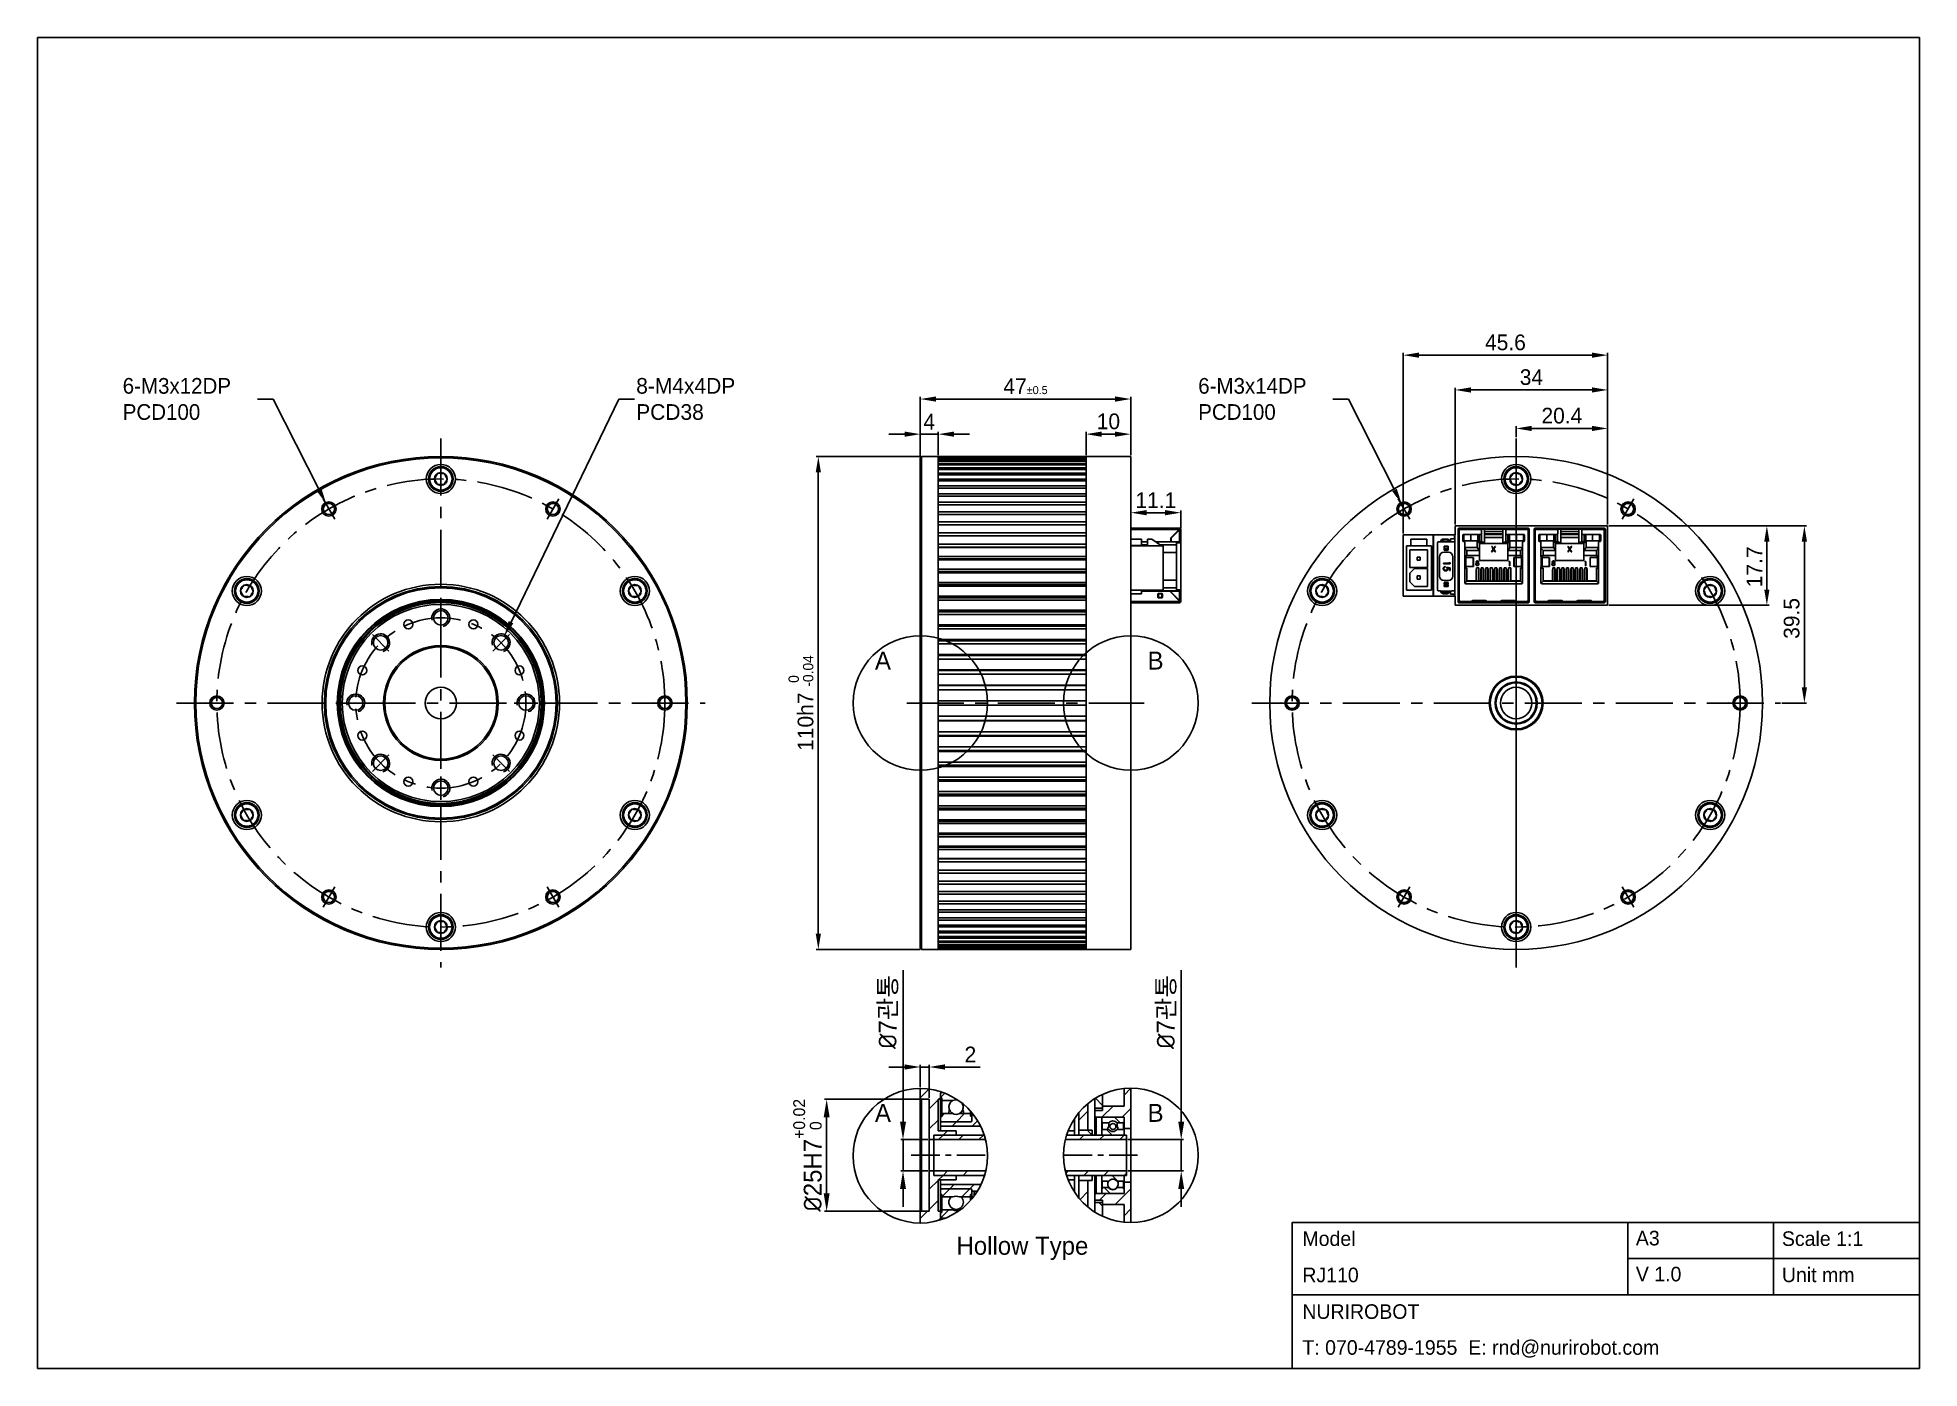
# Model space of a CAD drawing. Header units: millimetres. Extents: x 0 to 420, y 0 to 297.
import ezdxf

# ---------------------------------------------------------------- set-up
doc = ezdxf.new("R2010")
doc.units = ezdxf.units.MM
doc.header["$PDSIZE"] = -1
doc.linetypes.add('CENTERX2', pattern=[20.32, 12.7, -2.54, 2.54, -2.54])
doc.layers.add('중심선', color=1, linetype='CENTERX2')
doc.layers.add('치수선', color=3, linetype='Continuous')
doc.styles.add('누리로봇 문자스타일_20230829', font='GOTHIC.TTF')
doc.dimstyles.new('A3기본 치수스타일', dxfattribs={"dimtxt": 3.5, "dimasz": 3.5, "dimexe": 0.5, "dimexo": 0.3, "dimgap": 1, "dimtad": 1, "dimtoh": 1, "dimdec": 1, "dimzin": 12, "dimdsep": 46, "dimtxsty": '누리로봇 문자스타일_20230829', "dimcen": 0.09, "dimclrd": 3, "dimclre": 3, "dimclrt": 3, "dimadec": 0, "dimazin": 3, "dimtm": 1e-09, "dimtfac": 1, "dimtdec": 1, "dimtofl": 0, "dimtmove": 0, "dimatfit": 3, "dimfxl": 1, "dimfrac": 2, "dimarcsym": 0})
doc.dimstyles.new('A3지시선 치수스타일', dxfattribs={"dimtxt": 3.5, "dimasz": 3.5, "dimexe": 0.5, "dimexo": 0.3, "dimgap": 0.396875, "dimtad": 0, "dimtih": 1, "dimtoh": 1, "dimdec": 1, "dimzin": 12, "dimdsep": 46, "dimtxsty": '누리로봇 문자스타일_20230829', "dimcen": 0.09, "dimclrd": 3, "dimclre": 3, "dimclrt": 3, "dimadec": 0, "dimazin": 3, "dimtm": 1e-09, "dimtfac": 1, "dimtdec": 1, "dimtofl": 0, "dimtmove": 0, "dimatfit": 3, "dimfxl": 1, "dimfrac": 2, "dimarcsym": 0})
doc.dimstyles.new('A3치수선 초과 치수스타일', dxfattribs={"dimtxt": 4, "dimasz": 4, "dimexe": 0.5, "dimexo": 0.3, "dimgap": 1, "dimtad": 1, "dimdec": 1, "dimzin": 12, "dimdsep": 46, "dimtxsty": '누리로봇 문자스타일_20230829', "dimcen": 0.09, "dimclrd": 3, "dimclre": 3, "dimclrt": 3, "dimadec": 0, "dimazin": 3, "dimtm": 1e-09, "dimtfac": 1, "dimtdec": 1, "dimtofl": 0, "dimtmove": 0, "dimatfit": 3, "dimfxl": 1, "dimfrac": 2, "dimarcsym": 0})

msp = doc.modelspace()

# ---------------------------------------------------------------- texts
at = {"color": 3, "style": '누리로봇 문자스타일_20230829'}
for s, p in [('A', (186.89, 155.97)), ('B', (247.74, 155.97)), ('A', (186.89, 55.02)), ('B', (247.74, 55.02))]:
    msp.add_text(s, height=4, dxfattribs=at).set_placement(p)
at = {"color": 3, "ltscale": 0.5, "insert": (205.09, 26.76), "char_height": 4, "attachment_point": 4, "style": '누리로봇 문자스타일_20230829'}
msp.add_mtext_dynamic_manual_height_columns('Hollow Type', width=96.9919, gutter_width=7.94, heights=[21.82], dxfattribs=at)
at = {"lineweight": -3, "attachment_point": 1, "style": '누리로봇 문자스타일_20230829'}
for s, insert, char_height, width in [('Model', (282.3, 30.58), 3.255, 10.7408), ('A3', (356.72, 30.7), 3.255, 12.1036), ('{\\fCentury Gothic|b0|i0|c0|p34;Scale 1:1}', (389.32, 30.58), 3.2548, 53.4053), ('RJ110', (282.28, 22.48), 3.255, 39.9112), ('V 1.0', (356.72, 22.67), 3.255, 12.1036), ('Unit mm', (389.32, 22.5), 3.255, 53.4053), ('NURIROBOT', (282.28, 14.3), 3.255, 40.3813), ('T: 070-4789-1955  E: rnd@nurirobot.com', (282.29, 6.29), 3.2548, 85.2271), ('T: 070-4789-1955  E: rnd@nurirobot.com', (282.29, 6.29), 3.2548, 85.2271)]:
    msp.add_mtext(s, dxfattribs=dict(at, insert=insert, char_height=char_height, width=width))

# ---------------------------------------------------------------- blocks, each defined once
blk = doc.blocks.new('*U41')
at = {"layer": '중심선'}
blk.add_line((-1.85, -1.85), (1.85, 1.85), dxfattribs=at)
blk = doc.blocks.new('*U42')
at = {"color": 0, "linetype": 'ByBlock', "lineweight": -2}
for p, rotation in [((176.74, 282.62), 45.00000000000002), ((163.31, 277.06), 90.00000000000001), ((157.74, 263.62), 135), ((195.74, 263.62), 315.0000000000001), ((163.31, 250.19), 180), ((190.18, 250.19), 270), ((176.74, 244.62), 225)]:
    blk.add_blockref('*U41', p, dxfattribs=dict(at, rotation=rotation))
blk.add_blockref('*U41', (190.18, 277.06), dxfattribs=at)
blk = doc.blocks.new('*U43')
at = {"layer": '중심선'}
blk.add_line((-1.3, -2.25), (1.3, 2.25), dxfattribs=at)
blk = doc.blocks.new('*U44')
at = {"color": 0, "linetype": 'ByBlock', "lineweight": -2}
for p, rotation in [((151.74, 306.93), 60), ((126.74, 263.62), 120), ((226.74, 263.62), 300), ((151.74, 220.32), 180), ((201.74, 220.32), 240)]:
    blk.add_blockref('*U43', p, dxfattribs=dict(at, rotation=rotation))
blk.add_blockref('*U43', (201.74, 306.93), dxfattribs=at)
blk = doc.blocks.new('*D45')
at = {"layer": 'Defpoints', "color": 0}
for p in [(64.43, 192.92), (65.57, 190.69)]:
    blk.add_point(p, dxfattribs=at)
at = {"layer": '치수선', "color": 3, "lineweight": -2}
for p, q in [((49.06, 216.34), (52.56, 216.34)), ((52.56, 216.34), (62.85, 196.04)), ((64.91, 191.8), (65.09, 191.8)), ((65, 191.71), (65, 191.89))]:
    blk.add_line(p, q, dxfattribs=at)
at = {"layer": '치수선', "color": 3}
blk.add_solid([(63.37, 196.3), (62.33, 195.77), (64.43, 192.92)], dxfattribs=at)
at = {"layer": '치수선', "color": 3, "insert": (18.99, 216.34), "char_height": 3.5, "attachment_point": 4, "style": '누리로봇 문자스타일_20230829'}
blk.add_mtext('{\\fPMingLiU|b0|i0|c129|p0;6-M3x12DP\\PPCD100}', dxfattribs=at)
blk = doc.blocks.new('*D47')
at = {"layer": 'Defpoints', "color": 0}
for p in [(102.73, 160.48), (104.14, 163.39)]:
    blk.add_point(p, dxfattribs=at)
at = {"layer": '치수선', "color": 3, "lineweight": -2}
for p, q in [((129.7, 216.34), (105.66, 166.55)), ((133.2, 216.34), (129.7, 216.34)), ((103.35, 161.94), (103.53, 161.94)), ((103.44, 161.85), (103.44, 162.03))]:
    blk.add_line(p, q, dxfattribs=at)
at = {"layer": '치수선', "color": 3}
blk.add_solid([(105.14, 166.8), (106.19, 166.29), (104.14, 163.39)], dxfattribs=at)
at = {"layer": '치수선', "color": 3, "insert": (133.6, 216.34), "char_height": 3.5, "attachment_point": 4, "style": '누리로봇 문자스타일_20230829'}
blk.add_mtext('8-M4x4DP\\PPCD38', dxfattribs=at)
blk = doc.blocks.new('*D48')
at = {"layer": 'Defpoints', "color": 0}
for p in [(244, 216.34), (197, 203.2), (244, 203.5)]:
    blk.add_point(p, dxfattribs=at)
at = {"layer": '치수선', "color": 3, "lineweight": -2}
for p, q in [((197, 203.5), (197, 216.84)), ((200.5, 216.34), (240.5, 216.34)), ((244, 203.8), (244, 216.84))]:
    blk.add_line(p, q, dxfattribs=at)
at = {"layer": '치수선', "color": 3}
for points in [[(200.5, 216.92), (200.5, 215.75), (197, 216.34)], [(240.5, 216.92), (240.5, 215.75), (244, 216.34)]]:
    blk.add_solid(points, dxfattribs=at)
at = {"layer": '치수선', "color": 3, "insert": (220.5, 219.18), "char_height": 3.5, "attachment_point": 5, "style": '누리로봇 문자스타일_20230829'}
blk.add_mtext('47{\\H0.51429x;%%P0.5}', dxfattribs=at)
blk = doc.blocks.new('*D49')
at = {"layer": 'Defpoints', "color": 0}
for p in [(201, 208.5), (197, 203.2), (201, 203.5)]:
    blk.add_point(p, dxfattribs=at)
at = {"layer": '치수선', "color": 3, "lineweight": -2}
for p, q in [((193.5, 208.5), (190, 208.5)), ((197, 203.5), (197, 209)), ((197, 208.5), (201, 208.5)), ((201, 203.8), (201, 209)), ((204.5, 208.5), (208, 208.5))]:
    blk.add_line(p, q, dxfattribs=at)
at = {"layer": '치수선', "color": 3}
for points in [[(193.5, 209.08), (193.5, 207.92), (197, 208.5)], [(204.5, 209.08), (204.5, 207.92), (201, 208.5)]]:
    blk.add_solid(points, dxfattribs=at)
at = {"layer": '치수선', "color": 3, "insert": (199, 211.29), "char_height": 3.5, "attachment_point": 5, "style": '누리로봇 문자스타일_20230829'}
blk.add_mtext('4', dxfattribs=at)
blk = doc.blocks.new('*D50')
at = {"layer": 'Defpoints', "color": 0}
for p in [(244, 208.5), (234, 203.5), (244, 203.5)]:
    blk.add_point(p, dxfattribs=at)
at = {"layer": '치수선', "color": 3, "lineweight": -2}
for p, q in [((234, 203.8), (234, 209)), ((237.5, 208.5), (240.5, 208.5)), ((244, 203.8), (244, 209))]:
    blk.add_line(p, q, dxfattribs=at)
at = {"layer": '치수선', "color": 3}
for points in [[(237.5, 209.08), (237.5, 207.92), (234, 208.5)], [(240.5, 209.08), (240.5, 207.92), (244, 208.5)]]:
    blk.add_solid(points, dxfattribs=at)
at = {"layer": '치수선', "color": 3, "insert": (239, 211.34), "char_height": 3.5, "attachment_point": 5, "style": '누리로봇 문자스타일_20230829'}
blk.add_mtext('10', dxfattribs=at)
blk = doc.blocks.new('*D51')
at = {"layer": 'Defpoints', "color": 0}
for p in [(244, 190.97), (255.15, 190.97), (255.15, 187.23)]:
    blk.add_point(p, dxfattribs=at)
at = {"layer": '치수선', "color": 3, "lineweight": -2}
for p, q in [((244, 191.27), (244, 191.47)), ((247.5, 190.97), (251.65, 190.97)), ((255.15, 187.53), (255.15, 191.47))]:
    blk.add_line(p, q, dxfattribs=at)
at = {"layer": '치수선', "color": 3}
for points in [[(247.5, 191.56), (247.5, 190.39), (244, 190.97)], [(251.65, 191.56), (251.65, 190.39), (255.15, 190.97)]]:
    blk.add_solid(points, dxfattribs=at)
at = {"layer": '치수선', "color": 3, "insert": (249.57, 193.76), "char_height": 3.5, "attachment_point": 5, "style": '누리로봇 문자스타일_20230829'}
blk.add_mtext('11.1', dxfattribs=at)
blk = doc.blocks.new('*D52')
at = {"layer": 'Defpoints', "color": 0}
for p in [(174.25, 203.5), (197.3, 203.5), (197.3, 93.5)]:
    blk.add_point(p, dxfattribs=at)
at = {"layer": '치수선', "color": 3, "lineweight": -2}
for p, q in [((197, 203.5), (173.75, 203.5)), ((174.25, 97), (174.25, 200)), ((197, 93.5), (173.75, 93.5))]:
    blk.add_line(p, q, dxfattribs=at)
at = {"layer": '치수선', "color": 3}
for points in [[(173.67, 200), (174.83, 200), (174.25, 203.5)], [(173.67, 97), (174.83, 97), (174.25, 93.5)]]:
    blk.add_solid(points, dxfattribs=at)
at = {"layer": '치수선', "color": 3, "insert": (170.39, 148.5), "char_height": 3.5, "attachment_point": 5, "rotation": 90, "style": '누리로봇 문자스타일_20230829'}
blk.add_mtext('110h7 {\\H0.66x;\\S 0^ -0.04;}', dxfattribs=at)
blk = doc.blocks.new('*U53')
at = {"layer": '중심선'}
blk.add_line((-1.3, -2.25), (1.3, 2.25), dxfattribs=at)
blk = doc.blocks.new('*U55')
at = {"color": 0, "linetype": 'ByBlock', "lineweight": -2}
for p, rotation in [((151.74, 306.93), 60), ((126.74, 263.62), 120), ((226.74, 263.62), 300), ((151.74, 220.32), 180), ((201.74, 220.32), 240)]:
    blk.add_blockref('*U53', p, dxfattribs=dict(at, rotation=rotation))
blk.add_blockref('*U53', (201.74, 306.93), dxfattribs=at)
blk = doc.blocks.new('*D56')
at = {"layer": 'Defpoints', "color": 0}
for p in [(304.44, 192.92), (305.56, 190.69)]:
    blk.add_point(p, dxfattribs=at)
at = {"layer": '치수선', "color": 3, "lineweight": -2}
for p, q in [((289.1, 216.34), (292.6, 216.34)), ((292.6, 216.34), (302.86, 196.04)), ((304.91, 191.8), (305.09, 191.8)), ((305, 191.71), (305, 191.89))]:
    blk.add_line(p, q, dxfattribs=at)
at = {"layer": '치수선', "color": 3}
blk.add_solid([(303.38, 196.3), (302.34, 195.78), (304.44, 192.92)], dxfattribs=at)
at = {"layer": '치수선', "color": 3, "insert": (259.04, 216.34), "char_height": 3.5, "attachment_point": 4, "style": '누리로봇 문자스타일_20230829'}
blk.add_mtext('{\\fPMingLiU|b0|i0|c129|p0;6-M3x14DP\\PPCD100}', dxfattribs=at)
blk = doc.blocks.new('*D57')
at = {"layer": 'Defpoints', "color": 0}
for p in [(350.42, 188.03), (394.34, 188.03), (389, 148.5)]:
    blk.add_point(p, dxfattribs=at)
at = {"layer": '치수선', "color": 3, "lineweight": -2}
for p, q in [((350.72, 188.03), (394.84, 188.03)), ((394.34, 152), (394.34, 184.53)), ((389.3, 148.5), (394.84, 148.5))]:
    blk.add_line(p, q, dxfattribs=at)
at = {"layer": '치수선', "color": 3}
for points in [[(393.75, 184.53), (394.92, 184.53), (394.34, 188.03)], [(393.75, 152), (394.92, 152), (394.34, 148.5)]]:
    blk.add_solid(points, dxfattribs=at)
at = {"layer": '치수선', "color": 3, "insert": (391.5, 167.38), "char_height": 3.5, "attachment_point": 5, "rotation": 90, "style": '누리로봇 문자스타일_20230829'}
blk.add_mtext('39.5', dxfattribs=at)
blk = doc.blocks.new('*D58')
at = {"layer": 'Defpoints', "color": 0}
for p in [(350.42, 218.37), (316.39, 188.03), (350.42, 188.03)]:
    blk.add_point(p, dxfattribs=at)
at = {"layer": '치수선', "color": 3, "lineweight": -2}
for p, q in [((316.39, 188.33), (316.39, 218.87)), ((350.42, 188.33), (350.42, 218.87)), ((319.89, 218.37), (346.92, 218.37))]:
    blk.add_line(p, q, dxfattribs=at)
at = {"layer": '치수선', "color": 3}
for points in [[(319.89, 218.95), (319.89, 217.78), (316.39, 218.37)], [(346.92, 218.95), (346.92, 217.78), (350.42, 218.37)]]:
    blk.add_solid(points, dxfattribs=at)
at = {"layer": '치수선', "color": 3, "insert": (333.41, 221.21), "char_height": 3.5, "attachment_point": 5, "style": '누리로봇 문자스타일_20230829'}
blk.add_mtext('34', dxfattribs=at)
blk = doc.blocks.new('*D59')
at = {"layer": 'Defpoints', "color": 0}
for p in [(350.42, 226.13), (304.79, 186.01), (350.42, 188.03)]:
    blk.add_point(p, dxfattribs=at)
at = {"layer": '치수선', "color": 3, "lineweight": -2}
for p, q in [((304.79, 186.31), (304.79, 226.63)), ((308.29, 226.13), (346.92, 226.13)), ((350.42, 188.33), (350.42, 226.63))]:
    blk.add_line(p, q, dxfattribs=at)
at = {"layer": '치수선', "color": 3}
for points in [[(308.29, 226.71), (308.29, 225.55), (304.79, 226.13)], [(346.92, 226.71), (346.92, 225.55), (350.42, 226.13)]]:
    blk.add_solid(points, dxfattribs=at)
at = {"layer": '치수선', "color": 3, "insert": (327.61, 228.97), "char_height": 3.5, "attachment_point": 5, "style": '누리로봇 문자스타일_20230829'}
blk.add_mtext('45.6', dxfattribs=at)
blk = doc.blocks.new('*D60')
at = {"layer": 'Defpoints', "color": 0}
for p in [(350.42, 188.03), (350.42, 170.3), (385.96, 170.3)]:
    blk.add_point(p, dxfattribs=at)
at = {"layer": '치수선', "color": 3, "lineweight": -2}
for p, q in [((350.72, 188.03), (386.46, 188.03)), ((385.96, 184.53), (385.96, 173.8)), ((350.72, 170.3), (386.46, 170.3))]:
    blk.add_line(p, q, dxfattribs=at)
at = {"layer": '치수선', "color": 3}
for points in [[(385.38, 184.53), (386.54, 184.53), (385.96, 188.03)], [(385.38, 173.8), (386.54, 173.8), (385.96, 170.3)]]:
    blk.add_solid(points, dxfattribs=at)
at = {"layer": '치수선', "color": 3, "insert": (383.17, 178.89), "char_height": 3.5, "attachment_point": 5, "rotation": 90, "style": '누리로봇 문자스타일_20230829'}
blk.add_mtext('17.7', dxfattribs=at)
blk = doc.blocks.new('*D61')
at = {"layer": 'Defpoints', "color": 0}
for p in [(330, 207.5), (350.42, 209.78), (350.42, 188.03)]:
    blk.add_point(p, dxfattribs=at)
at = {"layer": '치수선', "color": 3, "lineweight": -2}
for p, q in [((330, 207.8), (330, 210.28)), ((350.42, 188.33), (350.42, 210.28)), ((333.5, 209.78), (346.92, 209.78))]:
    blk.add_line(p, q, dxfattribs=at)
at = {"layer": '치수선', "color": 3}
for points in [[(333.5, 210.36), (333.5, 209.19), (330, 209.78)], [(346.92, 210.36), (346.92, 209.19), (350.42, 209.78)]]:
    blk.add_solid(points, dxfattribs=at)
at = {"layer": '치수선', "color": 3, "insert": (340.21, 212.62), "char_height": 3.5, "attachment_point": 5, "style": '누리로봇 문자스타일_20230829'}
blk.add_mtext('20.4', dxfattribs=at)
blk = doc.blocks.new('*D73')
at = {"layer": 'Defpoints', "color": 0}
for p in [(197.3, 60.05), (176.11, 35.05), (197.3, 35.05)]:
    blk.add_point(p, dxfattribs=at)
at = {"layer": '치수선', "color": 3, "lineweight": -2}
for p, q in [((197, 60.05), (175.61, 60.05)), ((176.11, 56.05), (176.11, 39.05)), ((197, 35.05), (175.61, 35.05))]:
    blk.add_line(p, q, dxfattribs=at)
at = {"layer": '치수선', "color": 3}
for points in [[(175.44, 56.05), (176.77, 56.05), (176.11, 60.05)], [(175.44, 39.05), (176.77, 39.05), (176.11, 35.05)]]:
    blk.add_solid(points, dxfattribs=at)
at = {"layer": '치수선', "color": 3, "insert": (171.85, 47.55), "char_height": 4, "attachment_point": 5, "rotation": 90, "style": '누리로봇 문자스타일_20230829'}
blk.add_mtext('{\\fISOCPEUR|b0|i0|c0|p34;%%C}25H7{\\H0.66x;\\S+0.02^   0;}', dxfattribs=at)
blk = doc.blocks.new('*D74')
at = {"layer": 'Defpoints', "color": 0}
for p in [(199, 51.05), (193.15, 44.05), (199, 44.05)]:
    blk.add_point(p, dxfattribs=at)
at = {"layer": '치수선', "color": 3, "lineweight": -2}
for p, q in [((193.15, 55.05), (193.15, 88.85)), ((198.7, 51.05), (192.65, 51.05)), ((193.15, 44.05), (193.15, 51.05)), ((198.7, 44.05), (192.65, 44.05)), ((193.15, 40.05), (193.15, 36.05))]:
    blk.add_line(p, q, dxfattribs=at)
at = {"layer": '치수선', "color": 3}
for points in [[(192.48, 55.05), (193.82, 55.05), (193.15, 51.05)], [(192.48, 40.05), (193.82, 40.05), (193.15, 44.05)]]:
    blk.add_solid(points, dxfattribs=at)
at = {"layer": '치수선', "color": 3, "insert": (189.92, 79.51), "char_height": 4, "attachment_point": 5, "rotation": 90, "style": '누리로봇 문자스타일_20230829'}
blk.add_mtext('{\\fISOCPEUR|b0|i0|c0|p34;%%C}7{\\fGulim|b0|i0|c129|p50;관통}', dxfattribs=at)
blk = doc.blocks.new('*D75')
at = {"layer": 'Defpoints', "color": 0}
for p in [(243, 51.05), (243, 44.05), (255.25, 44.05)]:
    blk.add_point(p, dxfattribs=at)
at = {"layer": '치수선', "color": 3, "lineweight": -2}
for p, q in [((255.25, 55.05), (255.25, 88.85)), ((243.3, 51.05), (255.75, 51.05)), ((255.25, 44.05), (255.25, 51.05)), ((243.3, 44.05), (255.75, 44.05)), ((255.25, 40.05), (255.25, 36.05))]:
    blk.add_line(p, q, dxfattribs=at)
at = {"layer": '치수선', "color": 3}
for points in [[(254.58, 55.05), (255.91, 55.05), (255.25, 51.05)], [(254.58, 40.05), (255.91, 40.05), (255.25, 44.05)]]:
    blk.add_solid(points, dxfattribs=at)
at = {"layer": '치수선', "color": 3, "insert": (252.01, 79.51), "char_height": 4, "attachment_point": 5, "rotation": 90, "style": '누리로봇 문자스타일_20230829'}
blk.add_mtext('{\\fISOCPEUR|b0|i0|c0|p34;%%C}7{\\fGulim|b0|i0|c129|p50;관통}', dxfattribs=at)
blk = doc.blocks.new('*D145')
at = {"layer": 'Defpoints', "color": 0}
for p in [(199, 67.26), (197, 62.44), (199, 60.05)]:
    blk.add_point(p, dxfattribs=at)
at = {"layer": '치수선', "color": 3, "lineweight": -2}
for p, q in [((193.5, 67.26), (190, 67.26)), ((197, 62.74), (197, 67.76)), ((197, 67.26), (199, 67.26)), ((199, 60.35), (199, 67.76)), ((202.5, 67.26), (210.38, 67.26))]:
    blk.add_line(p, q, dxfattribs=at)
at = {"layer": '치수선', "color": 3}
for points in [[(193.5, 67.85), (193.5, 66.68), (197, 67.26)], [(202.5, 67.85), (202.5, 66.68), (199, 67.26)]]:
    blk.add_solid(points, dxfattribs=at)
at = {"layer": '치수선', "color": 3, "insert": (208.19, 70.06), "char_height": 3.5, "attachment_point": 5, "style": '누리로봇 문자스타일_20230829'}
blk.add_mtext('2', dxfattribs=at)

# ---------------------------------------------------------------- dimensions: what is measured, and where the dimension line sits
at = {"layer": '치수선'}
for base, p1, p2, picture, middle in [((350.42, 226.13), (304.79, 186.01), (350.42, 188.03), '*D59', (327.61, 228.97)), ((350.42, 218.37), (316.39, 188.03), (350.42, 188.03), '*D58', (333.41, 221.21)), ((350.42, 209.78), (330, 207.5), (350.42, 188.03), '*D61', (340.21, 212.62)), ((244, 208.5), (234, 203.5), (244, 203.5), '*D50', (239, 211.34)), ((255.149999, 190.972469), (244.000001, 190.972469), (255.149999, 187.225305), '*D51', (249.575, 193.75578))]:
    dim = msp.add_linear_dim(base=base, p1=p1, p2=p2, dimstyle='A3기본 치수스타일', dxfattribs=at)
    dim.commit()
    dim.dimension.update_dxf_attribs({"geometry": picture, "text_midpoint": middle})
for p1, p2, text, picture, middle in [((65.57, 190.69), (64.43, 192.92), '{\\fPMingLiU|b0|i0|c129|p0;6-M3x12DP\\PPCD100}', '*D45', (33.83, 216.34)), ((102.73, 160.48), (104.14, 163.39), '8-M4x4DP\\PPCD38', '*D47', (144.91, 216.34)), ((305.56, 190.69), (304.44, 192.92), '{\\fPMingLiU|b0|i0|c129|p0;6-M3x14DP\\PPCD100}', '*D56', (273.87, 216.34))]:
    dim = msp.add_diameter_dim_2p(p1=p1, p2=p2, text=text, dimstyle='A3지시선 치수스타일', dxfattribs=at)
    dim.commit()
    dim.dimension.update_dxf_attribs({"geometry": picture, "text_midpoint": middle, "dimtype": 163})
dim = msp.add_linear_dim(base=(244, 216.34), p1=(197, 203.2), p2=(244, 203.5), text='<>{\\H0.51429x;%%P0.5}', dimstyle='A3기본 치수스타일', dxfattribs=at)
dim.commit()
dim.dimension.update_dxf_attribs({"geometry": '*D48', "text_midpoint": (220.5, 216.34), "dimtype": 160})
dim = msp.add_linear_dim(base=(201, 208.5), p1=(197, 203.2), p2=(201, 203.5), dimstyle='A3기본 치수스타일', override={"dimtofl": 1}, dxfattribs=at)
dim.commit()
dim.dimension.update_dxf_attribs({"geometry": '*D49', "text_midpoint": (199, 208.5), "dimtype": 160})
for base, p1, p2, text, dimstyle, picture, middle in [((174.25, 203.5), (197.3, 93.5), (197.3, 203.5), '<>h7 {\\H0.66x;\\S 0^ -0.04;}', 'A3기본 치수스타일', '*D52', (174.25, 148.5)), ((193.15, 44.05), (199, 51.05), (199, 44.05), '{\\fISOCPEUR|b0|i0|c0|p34;%%C}<>{\\fGulim|b0|i0|c129|p50;관통}', 'A3치수선 초과 치수스타일', '*D74', (193.15, 79.51)), ((255.25, 44.05), (243, 51.05), (243, 44.05), '{\\fISOCPEUR|b0|i0|c0|p34;%%C}<>{\\fGulim|b0|i0|c129|p50;관통}', 'A3치수선 초과 치수스타일', '*D75', (255.25, 79.51)), ((176.11, 35.05), (197.3, 60.05), (197.3, 35.05), '{\\fISOCPEUR|b0|i0|c0|p34;%%C}<>H7{\\H0.66x;\\S+0.02^   0;}', 'A3치수선 초과 치수스타일', '*D73', (176.11, 47.55))]:
    dim = msp.add_linear_dim(base=base, p1=p1, p2=p2, angle=90, text=text, dimstyle=dimstyle, override={"dimtofl": 1}, dxfattribs=at)
    dim.commit()
    dim.dimension.update_dxf_attribs({"geometry": picture, "text_midpoint": middle, "dimtype": 160})
for base, p1, p2, picture, middle in [((394.34, 188.03), (389, 148.5), (350.42, 188.03), '*D57', (394.34, 167.38)), ((385.96, 170.3), (350.42, 188.03), (350.42, 170.3), '*D60', (385.96, 178.89))]:
    dim = msp.add_linear_dim(base=base, p1=p1, p2=p2, angle=90, dimstyle='A3기본 치수스타일', dxfattribs=at)
    dim.commit()
    dim.dimension.update_dxf_attribs({"geometry": picture, "text_midpoint": middle, "dimtype": 160})
dim = msp.add_linear_dim(base=(199, 67.26), p1=(197, 62.44), p2=(199, 60.05), dimstyle='A3기본 치수스타일', override={"dimtofl": 1}, dxfattribs=at)
dim.commit()
dim.dimension.update_dxf_attribs({"geometry": '*D145', "text_midpoint": (208.19, 70.06)})

# ---------------------------------------------------------------- hatches: boundary and pattern name
at = {"linetype": 'Continuous', "lineweight": 18}
h = msp.add_hatch(dxfattribs=at)
h.set_pattern_fill('ANSI31', style=0)
h.paths.add_polyline_path([(381.92, 126.25), (381.92, 126.61), (380.52, 127.31), (379.07, 127.31), (379.07, 126.25)], flags=0)
h = msp.add_hatch(dxfattribs=at)
h.set_pattern_fill('ANSI31', angle=90, style=0)
edge = h.paths.add_edge_path(flags=0)
edge.add_arc((339.52, 111.37), 1.12, 0, 360)
h = msp.add_hatch(dxfattribs=at)
h.set_pattern_fill('ANSI31', angle=90, style=0)
edge = h.paths.add_edge_path(flags=0)
edge.add_arc((345.52, 110.37), 1.12, 0, 360)
h = msp.add_hatch(dxfattribs=at)
h.set_pattern_fill('ANSI31', style=0)
h.paths.add_polyline_path([(364.63, 107.59), (364.55, 107.59), (364.55, 105.9), (364.63, 105.9)], flags=0)
h = msp.add_hatch(dxfattribs=at)
h.set_pattern_fill('ANSI31', style=0)
h.paths.add_polyline_path([(369.49, 107.59), (369.41, 107.59), (369.41, 105.9), (369.49, 105.9)], flags=0)
h = msp.add_hatch(dxfattribs=at)
h.set_pattern_fill('ANSI31', style=0)
h.paths.add_polyline_path([(364.55, 92.64), (364.63, 92.64), (364.63, 94.34), (364.55, 94.34)], flags=0)
h = msp.add_hatch(dxfattribs=at)
h.set_pattern_fill('ANSI31', style=0)
h.paths.add_polyline_path([(369.41, 92.64), (369.49, 92.64), (369.49, 94.34), (369.41, 94.34)], flags=0)
h = msp.add_hatch(dxfattribs=at)
h.set_pattern_fill('ANSI31', style=0)
h.paths.add_polyline_path([(332.72, 61.62), (331.52, 61.62), (331.52, 60.12), (332.72, 60.12)], flags=0)

# ---------------------------------------------------------------- linework, layer by layer
at = {"color": 7, "linetype": 'Continuous', "lineweight": 25}
for p, q in [((197.3, 203.5), (197, 203.2)), ((197, 93.8), (197, 203.2)), ((201, 203.5), (197.3, 203.5)), ((197.3, 203.5), (197.3, 93.5)), ((201, 203.5), (201, 93.5)), ((201, 203.5), (234, 203.5)), ((234, 203.42), (201, 203.42)), ((201, 203.36), (234, 203.36)), ((234, 203.13), (201, 203.13)), ((201, 203), (234, 203)), ((234, 202.62), (201, 202.62)), ((201, 202.43), (234, 202.43)), ((234, 201.89), (201, 201.89)), ((201, 201.65), (234, 201.65)), ((244, 203.5), (234, 203.5)), ((234, 93.5), (234, 203.5)), ((244, 93.5), (244, 203.5)), ((234, 200.96), (201, 200.96)), ((201, 200.65), (234, 200.65)), ((234, 199.82), (201, 199.82)), ((201, 199.45), (234, 199.45)), ((234, 198.48), (201, 198.48)), ((201, 198.05), (234, 198.05)), ((234, 196.94), (201, 196.94)), ((201, 196.45), (234, 196.45)), ((234, 195.2), (201, 195.2)), ((201, 194.67), (234, 194.67)), ((234, 193.29), (201, 193.29)), ((201, 192.7), (234, 192.7)), ((234, 191.2), (201, 191.2)), ((201, 190.56), (234, 190.56)), ((234, 188.93), (201, 188.93)), ((201, 188.25), (234, 188.25)), ((234, 186.51), (201, 186.51)), ((234, 185.83), (201, 185.83)), ((201, 185.78), (234, 185.78)), ((254.85, 187.53), (244, 187.53)), ((246.38, 185.08), (244, 185.08)), ((246.38, 183.61), (246.38, 185.08)), ((247.7, 183.79), (247.7, 185.1)), ((247.7, 185.1), (248.7, 185.1)), ((248.7, 185.1), (250.87, 183.61)), ((252.9, 185.33), (252.9, 184.49)), ((253, 184.49), (253, 185.28)), ((254.7, 187.12), (254.84, 187.12)), ((254.75, 187.18), (254.75, 187.03)), ((254.8, 187.33), (254.85, 187.33)), ((254.8, 187.22), (254.87, 187.15)), ((254.95, 187.23), (255.15, 187.23)), ((255.15, 187.23), (255.15, 184.53)), ((316.39, 186.01), (304.79, 186.01)), ((304.79, 186.01), (304.79, 172.31)), ((306.5, 185.1), (306.5, 183.61)), ((307.18, 185.1), (306.5, 185.1)), ((310.1, 185.1), (307.43, 185.1)), ((310.1, 185.1), (310.1, 183.61)), ((311.45, 186.01), (311.45, 172.31)), ((314.63, 185.08), (313.79, 185.08)), ((314.85, 184.89), (313.8, 184.89)), ((313.8, 184.89), (313.8, 184.78)), ((314.8, 184.49), (314.8, 184.89)), ((314.85, 184.49), (314.85, 184.89)), ((315.35, 184.49), (315.35, 185.17)), ((315.35, 185.17), (316.35, 185.17)), ((316.35, 172.31), (316.35, 186.01)), ((350.42, 188.03), (316.39, 188.03)), ((316.39, 188.03), (316.39, 186.01)), ((317.03, 187.23), (317.23, 187.23)), ((317.03, 187.23), (317.03, 187.18)), ((317.03, 187.18), (317.03, 171.34)), ((317.28, 187.23), (317.28, 171.29)), ((322.28, 187.23), (317.28, 187.23)), ((322.28, 187.53), (317.33, 187.53)), ((318.08, 184.73), (318.08, 185.93)), ((318.26, 186.12), (318.26, 184.66)), ((318.26, 185.88), (318.26, 185.38)), ((318.26, 185.88), (318.33, 185.88)), ((318.26, 185.38), (318.33, 185.38)), ((318.28, 186.13), (322.08, 186.13)), ((318.33, 186.13), (318.33, 184.66)), ((321.43, 184.66), (321.43, 186.13)), ((321.43, 185.88), (321.5, 185.88)), ((321.43, 185.38), (321.5, 185.38)), ((321.43, 184.98), (321.48, 184.98)), ((321.51, 184.86), (321.43, 184.86)), ((321.48, 184.98), (321.48, 185.38)), ((321.5, 185.88), (321.51, 185.91)), ((321.5, 185.88), (321.5, 185.38)), ((321.51, 186.13), (321.51, 184.86)), ((321.56, 184.66), (321.56, 186.13)), ((321.81, 186.13), (321.81, 184.66)), ((322.25, 184.51), (322.25, 186.23)), ((322.28, 186.33), (322.28, 187.23)), ((327.68, 187.27), (322.33, 187.27)), ((322.38, 187.53), (322.38, 187.33)), ((327.58, 187.53), (322.38, 187.53)), ((322.38, 187.33), (327.58, 187.33)), ((322.95, 184.21), (322.95, 187.27)), ((327.01, 186.77), (322.95, 186.77)), ((322.95, 186.22), (327.01, 186.22)), ((322.95, 186.12), (327.01, 186.12)), ((327.01, 185.46), (322.95, 185.46)), ((327.01, 187.27), (327.01, 184.21)), ((327.58, 187.33), (327.58, 187.53)), ((332.63, 187.53), (327.68, 187.53)), ((327.68, 187.23), (327.68, 186.33)), ((327.68, 187.23), (332.68, 187.23)), ((327.71, 186.23), (327.71, 184.51)), ((327.88, 186.13), (331.68, 186.13)), ((328.16, 184.66), (328.16, 186.13)), ((328.41, 184.66), (328.41, 186.13)), ((328.46, 186.13), (328.46, 184.86)), ((328.46, 185.91), (328.47, 185.88)), ((328.46, 185.88), (328.46, 185.38)), ((328.46, 185.88), (328.53, 185.88)), ((328.46, 185.38), (328.53, 185.38)), ((328.46, 184.86), (328.53, 184.86)), ((328.48, 184.98), (328.48, 185.38)), ((328.53, 184.98), (328.48, 184.98)), ((328.53, 186.13), (328.53, 184.66)), ((331.63, 184.66), (331.63, 186.13)), ((331.63, 185.88), (331.7, 185.88)), ((331.63, 185.38), (331.7, 185.38)), ((331.7, 185.88), (331.7, 185.38)), ((331.71, 186.12), (331.71, 184.66)), ((331.76, 186.11), (331.76, 184.66)), ((331.88, 185.93), (331.88, 184.73)), ((332.68, 171.29), (332.68, 187.23)), ((332.73, 187.23), (332.93, 187.23)), ((332.93, 171.34), (332.93, 187.18)), ((334.02, 187.23), (334.22, 187.23)), ((334.02, 187.23), (334.02, 187.18)), ((334.02, 187.18), (334.02, 171.34)), ((334.27, 187.23), (334.27, 171.29)), ((339.27, 187.23), (334.27, 187.23)), ((339.27, 187.53), (334.32, 187.53)), ((335.07, 184.73), (335.07, 185.93)), ((335.2, 186.11), (335.2, 184.66)), ((335.25, 186.12), (335.25, 184.66)), ((335.25, 185.88), (335.25, 185.38)), ((335.25, 185.88), (335.32, 185.88)), ((335.25, 185.38), (335.32, 185.38)), ((335.27, 186.13), (339.07, 186.13)), ((335.32, 186.13), (335.32, 184.66)), ((338.42, 184.66), (338.42, 186.13)), ((338.42, 185.88), (338.49, 185.88)), ((338.42, 185.38), (338.49, 185.38)), ((338.42, 184.98), (338.47, 184.98)), ((338.5, 184.86), (338.42, 184.86)), ((338.47, 184.98), (338.47, 185.38)), ((338.49, 185.88), (338.5, 185.91)), ((338.49, 185.88), (338.49, 185.38)), ((338.5, 186.13), (338.5, 184.86)), ((338.55, 184.66), (338.55, 186.13)), ((338.8, 186.13), (338.8, 184.66)), ((339.24, 184.51), (339.24, 186.23)), ((339.27, 186.33), (339.27, 187.23)), ((344.67, 187.27), (339.32, 187.27)), ((339.37, 187.53), (339.37, 187.33)), ((344.57, 187.53), (339.37, 187.53)), ((339.37, 187.33), (344.57, 187.33)), ((339.94, 184.21), (339.94, 187.27)), ((344, 186.77), (339.94, 186.77)), ((339.94, 186.22), (344, 186.22)), ((339.94, 186.12), (344, 186.12)), ((344, 185.46), (339.94, 185.46)), ((344, 187.27), (344, 184.21)), ((344.57, 187.33), (344.57, 187.53)), ((349.62, 187.53), (344.67, 187.53)), ((344.67, 187.23), (344.67, 186.33)), ((344.67, 187.23), (349.67, 187.23)), ((344.7, 186.23), (344.7, 184.51)), ((344.87, 186.13), (348.67, 186.13)), ((345.15, 184.66), (345.15, 186.13)), ((345.4, 184.66), (345.4, 186.13)), ((345.45, 186.13), (345.45, 184.86)), ((345.45, 185.91), (345.46, 185.88)), ((345.45, 185.88), (345.45, 185.38)), ((345.45, 185.88), (345.52, 185.88)), ((345.45, 185.38), (345.52, 185.38)), ((345.45, 184.86), (345.52, 184.86)), ((345.47, 184.98), (345.47, 185.38)), ((345.52, 184.98), (345.47, 184.98)), ((345.52, 186.13), (345.52, 184.66)), ((348.62, 184.66), (348.62, 186.13)), ((348.62, 185.88), (348.69, 185.88)), ((348.62, 185.38), (348.69, 185.38)), ((348.69, 185.88), (348.69, 185.38)), ((348.7, 186.12), (348.7, 184.66)), ((348.75, 186.11), (348.75, 184.66)), ((348.87, 185.93), (348.87, 184.73)), ((349.67, 171.29), (349.67, 187.23)), ((349.72, 187.23), (349.92, 187.23)), ((349.92, 171.34), (349.92, 187.18)), ((350.42, 170.3), (350.42, 188.03)), ((234, 183.94), (201, 183.94)), ((234, 183.31), (201, 183.31)), ((201, 183.17), (234, 183.17)), ((234, 181.23), (201, 181.23)), ((234, 180.64), (201, 180.64)), ((246.38, 183.68), (244, 183.68)), ((251.2, 183.61), (244, 183.61)), ((246.38, 184.49), (247.7, 184.49)), ((247.68, 184.44), (246.38, 184.44)), ((247.68, 183.79), (246.38, 183.79)), ((249.6, 184.49), (255.18, 184.49)), ((255.18, 184.44), (249.67, 184.44)), ((250.61, 183.79), (254.18, 183.79)), ((251.2, 183.61), (251.2, 173.71)), ((254.18, 182.09), (251.2, 182.09)), ((254.18, 173.54), (254.18, 184.44)), ((254.18, 184.24), (255.18, 184.24)), ((255.18, 173.49), (255.18, 184.49)), ((305.5, 183.61), (305.95, 183.61)), ((305.5, 183.61), (305.5, 173.71)), ((311.1, 183.6), (305.95, 183.6)), ((306.3, 182.71), (310.2, 182.71)), ((306.3, 178.71), (306.3, 182.71)), ((308.6, 181.06), (307.9, 181.06)), ((307.9, 181.06), (307.9, 180.36)), ((308.6, 181.06), (308.6, 180.36)), ((310.2, 182.71), (310.2, 178.71)), ((311.1, 183.6), (311.1, 173.71)), ((312.45, 173.74), (312.45, 184.24)), ((313.15, 184.44), (312.65, 184.44)), ((312.9, 176.84), (312.9, 181.14)), ((313.2, 184.49), (313.15, 184.44)), ((313.2, 184.49), (315.6, 184.49)), ((313.79, 184.78), (313.8, 184.78)), ((313.9, 182.14), (314.9, 182.14)), ((313.95, 183.49), (314.85, 183.49)), ((313.95, 183.09), (313.95, 183.49)), ((313.95, 183.09), (314.85, 183.09)), ((313.95, 182.59), (313.95, 182.99)), ((314.85, 182.99), (313.95, 182.99)), ((314.85, 182.59), (313.95, 182.59)), ((314.85, 183.49), (314.85, 183.09)), ((314.85, 182.99), (314.85, 182.59)), ((315.65, 184.44), (315.6, 184.49)), ((316.15, 184.44), (315.65, 184.44)), ((315.9, 176.84), (315.9, 181.14)), ((321.81, 184.66), (318.09, 184.66)), ((318.26, 184.66), (318.33, 184.73)), ((318.33, 184.53), (318.28, 184.53)), ((318.53, 181.18), (318.53, 184.33)), ((318.53, 183.22), (321.33, 183.22)), ((318.53, 181.32), (319.03, 181.32)), ((318.57, 178.9), (318.57, 181.05)), ((318.8, 178.98), (318.8, 180.98)), ((318.8, 180.98), (320.41, 180.98)), ((319.03, 181.32), (319.03, 182.52)), ((319.03, 182.52), (321.83, 182.52)), ((321.83, 181.42), (319.03, 181.42)), ((320.41, 180.98), (320.41, 178.98)), ((320.45, 178.98), (320.45, 180.98)), ((321.33, 184.51), (322.25, 184.51)), ((321.33, 183.22), (321.33, 184.51)), ((321.83, 184.21), (322.95, 184.21)), ((321.83, 180.32), (321.83, 184.21)), ((328.13, 184.09), (321.83, 184.09)), ((321.96, 184.21), (321.96, 184.09)), ((324.64, 182.23), (324.52, 182.23)), ((324.53, 183.43), (324.66, 183.43)), ((325.3, 182.23), (324.97, 182.75)), ((325.29, 183.43), (325.41, 183.43)), ((325.43, 182.23), (325.3, 182.23)), ((327.01, 184.21), (328.13, 184.21)), ((327.71, 184.51), (328.63, 184.51)), ((328.01, 184.09), (328.01, 184.21)), ((328.13, 184.21), (328.13, 180.32)), ((328.13, 182.52), (330.94, 182.52)), ((330.94, 181.42), (328.13, 181.42)), ((331.87, 184.66), (328.16, 184.66)), ((328.63, 184.51), (328.63, 183.22)), ((328.63, 183.22), (331.43, 183.22)), ((329.52, 180.98), (329.52, 178.98)), ((329.55, 178.98), (329.55, 180.98)), ((331.16, 180.98), (329.55, 180.98)), ((330.94, 182.52), (330.94, 181.32)), ((330.94, 181.32), (331.43, 181.32)), ((331.16, 180.98), (331.16, 178.98)), ((331.39, 181.05), (331.39, 178.9)), ((331.43, 184.33), (331.43, 181.18)), ((331.71, 184.66), (331.63, 184.73)), ((331.68, 184.53), (331.63, 184.53)), ((338.8, 184.66), (335.08, 184.66)), ((335.25, 184.66), (335.32, 184.73)), ((335.32, 184.53), (335.27, 184.53)), ((335.52, 181.18), (335.52, 184.33)), ((335.52, 183.22), (338.32, 183.22)), ((335.52, 181.32), (336.02, 181.32)), ((335.56, 178.9), (335.56, 181.05)), ((335.79, 178.98), (335.79, 180.98)), ((335.79, 180.98), (337.4, 180.98)), ((336.02, 181.32), (336.02, 182.52)), ((336.02, 182.52), (338.82, 182.52)), ((338.82, 181.42), (336.02, 181.42)), ((337.4, 180.98), (337.4, 178.98)), ((337.44, 178.98), (337.44, 180.98)), ((338.32, 184.51), (339.24, 184.51)), ((338.32, 183.22), (338.32, 184.51)), ((338.82, 184.21), (339.94, 184.21)), ((338.82, 180.32), (338.82, 184.21)), ((345.12, 184.09), (338.82, 184.09)), ((338.95, 184.21), (338.95, 184.09)), ((341.63, 182.23), (341.51, 182.23)), ((341.52, 183.43), (341.65, 183.43)), ((342.02, 182.84), (342.42, 182.23)), ((342.28, 183.43), (342.4, 183.43)), ((342.42, 182.23), (342.29, 182.23)), ((344, 184.21), (345.12, 184.21)), ((344.7, 184.51), (345.62, 184.51)), ((345, 184.09), (345, 184.21)), ((345.12, 184.21), (345.12, 180.32)), ((345.12, 182.52), (347.93, 182.52)), ((347.93, 181.42), (345.12, 181.42)), ((348.86, 184.66), (345.15, 184.66)), ((345.62, 184.51), (345.62, 183.22)), ((345.62, 183.22), (348.42, 183.22)), ((346.51, 180.98), (346.51, 178.98)), ((346.54, 178.98), (346.54, 180.98)), ((348.15, 180.98), (346.54, 180.98)), ((347.93, 182.52), (347.93, 181.32)), ((347.93, 181.32), (348.42, 181.32)), ((348.15, 180.98), (348.15, 178.98)), ((348.38, 181.05), (348.38, 178.9)), ((348.42, 184.33), (348.42, 181.18)), ((348.7, 184.66), (348.62, 184.73)), ((348.67, 184.53), (348.62, 184.53)), ((201, 180.42), (234, 180.42)), ((234, 178.39), (201, 178.39)), ((234, 177.86), (201, 177.86)), ((201, 177.55), (234, 177.55)), ((310.2, 178.71), (306.3, 178.71)), ((306.3, 177.51), (307.3, 178.51)), ((306.3, 175.51), (306.3, 177.51)), ((307.3, 178.51), (310.2, 178.51)), ((308.6, 180.36), (307.9, 180.36)), ((308.6, 176.86), (307.9, 176.86)), ((307.9, 176.86), (307.9, 176.16)), ((308.6, 176.86), (308.6, 176.16)), ((310.2, 178.51), (310.2, 174.51)), ((313.77, 179.54), (313.77, 179.68)), ((313.77, 179.68), (315.11, 179.68)), ((315.27, 179.54), (313.77, 179.54)), ((314.15, 178.96), (314.15, 178.83)), ((314.52, 178.81), (315.27, 178.66)), ((315.11, 178.55), (314.72, 178.63)), ((315.11, 179.68), (315.11, 179.91)), ((315.11, 179.91), (315.27, 179.82)), ((315.11, 178.04), (315.11, 178.55)), ((315.27, 178.04), (315.11, 178.04)), ((315.27, 179.82), (315.27, 179.54)), ((315.27, 178.66), (315.27, 178.04)), ((318.53, 175.33), (318.53, 178.78)), ((319.03, 178.62), (318.53, 178.62)), ((320.41, 178.98), (318.8, 178.98)), ((319.03, 175.69), (319.03, 178.62)), ((321.11, 178.33), (321.11, 175.79)), ((321.14, 176.57), (321.11, 176.57)), ((321.64, 178.66), (321.18, 178.66)), ((321.18, 175.69), (321.18, 178.66)), ((321.64, 175.69), (321.64, 178.66)), ((321.71, 175.79), (321.71, 178.33)), ((328.13, 180.32), (321.83, 180.32)), ((322.13, 178.33), (322.13, 175.79)), ((322.66, 178.66), (322.2, 178.66)), ((322.2, 175.69), (322.2, 178.66)), ((322.66, 175.69), (322.66, 178.66)), ((322.73, 175.79), (322.73, 178.33)), ((323.15, 178.33), (323.15, 175.79)), ((323.68, 178.66), (323.22, 178.66)), ((323.22, 175.69), (323.22, 178.66)), ((323.68, 175.69), (323.68, 178.66)), ((323.75, 175.79), (323.75, 178.33)), ((324.17, 178.33), (324.17, 175.79)), ((324.7, 178.66), (324.24, 178.66)), ((324.24, 175.69), (324.24, 178.66)), ((324.7, 175.69), (324.7, 178.66)), ((324.77, 175.79), (324.77, 178.33)), ((325.19, 178.33), (325.19, 175.79)), ((325.72, 178.66), (325.26, 178.66)), ((325.26, 175.69), (325.26, 178.66)), ((325.72, 175.69), (325.72, 178.66)), ((325.79, 175.79), (325.79, 178.33)), ((326.21, 178.33), (326.21, 175.79)), ((326.74, 178.66), (326.28, 178.66)), ((326.28, 175.69), (326.28, 178.66)), ((326.74, 175.69), (326.74, 178.66)), ((326.81, 175.79), (326.81, 178.33)), ((327.23, 178.33), (327.23, 175.79)), ((327.76, 178.66), (327.3, 178.66)), ((327.3, 175.69), (327.3, 178.66)), ((327.76, 175.69), (327.76, 178.66)), ((327.83, 175.79), (327.83, 178.33)), ((328.25, 178.33), (328.25, 175.79)), ((328.78, 178.66), (328.32, 178.66)), ((328.32, 175.69), (328.32, 178.66)), ((328.5, 179.99), (328.34, 179.99)), ((328.4, 180.09), (328.59, 180.09)), ((328.5, 179.09), (328.5, 179.99)), ((328.59, 179.09), (328.5, 179.09)), ((328.59, 180.09), (328.59, 179.09)), ((328.78, 175.69), (328.78, 178.66)), ((328.82, 176.57), (328.82, 178.42)), ((328.85, 176.57), (328.82, 176.57)), ((328.85, 175.79), (328.85, 178.33)), ((329.55, 178.98), (331.16, 178.98)), ((330.94, 178.62), (330.94, 175.69)), ((331.43, 178.62), (330.94, 178.62)), ((331.43, 178.78), (331.43, 175.33)), ((335.52, 175.33), (335.52, 178.78)), ((336.02, 178.62), (335.52, 178.62)), ((337.4, 178.98), (335.79, 178.98)), ((336.02, 175.69), (336.02, 178.62)), ((338.1, 178.33), (338.1, 175.79)), ((338.13, 176.57), (338.1, 176.57)), ((338.63, 178.66), (338.17, 178.66)), ((338.17, 175.69), (338.17, 178.66)), ((338.63, 175.69), (338.63, 178.66)), ((338.7, 175.79), (338.7, 178.33)), ((345.12, 180.32), (338.82, 180.32)), ((339.12, 178.33), (339.12, 175.79)), ((339.65, 178.66), (339.19, 178.66)), ((339.19, 175.69), (339.19, 178.66)), ((339.65, 175.69), (339.65, 178.66)), ((339.72, 175.79), (339.72, 178.33)), ((340.14, 178.33), (340.14, 175.79)), ((340.67, 178.66), (340.21, 178.66)), ((340.21, 175.69), (340.21, 178.66)), ((340.67, 175.69), (340.67, 178.66)), ((340.74, 175.79), (340.74, 178.33)), ((341.16, 178.33), (341.16, 175.79)), ((341.69, 178.66), (341.23, 178.66)), ((341.23, 175.69), (341.23, 178.66)), ((341.69, 175.69), (341.69, 178.66)), ((341.76, 175.79), (341.76, 178.33)), ((342.18, 178.33), (342.18, 175.79)), ((342.71, 178.66), (342.25, 178.66)), ((342.25, 175.69), (342.25, 178.66)), ((342.71, 175.69), (342.71, 178.66)), ((342.78, 175.79), (342.78, 178.33)), ((343.2, 178.33), (343.2, 175.79)), ((343.73, 178.66), (343.27, 178.66)), ((343.27, 175.69), (343.27, 178.66)), ((343.73, 175.69), (343.73, 178.66)), ((343.8, 175.79), (343.8, 178.33)), ((344.22, 178.33), (344.22, 175.79)), ((344.75, 178.66), (344.29, 178.66)), ((344.29, 175.69), (344.29, 178.66)), ((344.75, 175.69), (344.75, 178.66)), ((344.82, 175.79), (344.82, 178.33)), ((345.24, 178.33), (345.24, 175.79)), ((345.77, 178.66), (345.31, 178.66)), ((345.31, 175.69), (345.31, 178.66)), ((345.49, 179.99), (345.33, 179.99)), ((345.39, 180.09), (345.58, 180.09)), ((345.49, 179.09), (345.49, 179.99)), ((345.58, 179.09), (345.49, 179.09)), ((345.58, 180.09), (345.58, 179.09)), ((345.77, 175.69), (345.77, 178.66)), ((345.81, 176.57), (345.81, 178.42)), ((345.84, 176.57), (345.81, 176.57)), ((345.84, 175.79), (345.84, 178.33)), ((346.54, 178.98), (348.15, 178.98)), ((347.93, 178.62), (347.93, 175.69)), ((348.42, 178.62), (347.93, 178.62)), ((348.42, 178.78), (348.42, 175.33)), ((234, 175.43), (201, 175.43)), ((234, 174.95), (201, 174.95)), ((201, 174.56), (234, 174.56)), ((234, 172.37), (201, 172.37)), ((251.2, 173.71), (244, 173.71)), ((246.38, 172.88), (244, 172.88)), ((246.38, 173.71), (246.38, 172.88)), ((255.18, 173.54), (246.38, 173.54)), ((246.38, 173.49), (255.18, 173.49)), ((247.68, 173.54), (247.68, 173.71)), ((248.22, 173.54), (248.22, 173.71)), ((250.05, 172.82), (250.05, 172.12)), ((250.91, 172.95), (250.19, 172.95)), ((250.19, 172.95), (250.19, 172.88)), ((250.9, 172.97), (250.2, 172.97)), ((250.2, 172.92), (250.2, 172.01)), ((250.2, 172.92), (250.9, 172.92)), ((250.9, 172.87), (250.2, 172.87)), ((250.9, 172.01), (250.9, 172.92)), ((250.91, 172), (250.91, 172.95)), ((251.05, 172.12), (251.05, 172.82)), ((254.18, 175.89), (251.2, 175.89)), ((251.2, 174.19), (254.18, 174.19)), ((252.9, 173.49), (252.9, 173.2)), ((252.9, 173.2), (254.73, 171.37)), ((253, 173.24), (253, 173.49)), ((254.9, 171.34), (253, 173.24)), ((254.18, 173.74), (255.18, 173.74)), ((255.15, 173.49), (255.15, 171.29)), ((304.79, 172.31), (316.39, 172.31)), ((311.1, 173.71), (305.5, 173.71)), ((307.3, 174.51), (306.3, 175.51)), ((310.2, 174.51), (307.3, 174.51)), ((308.6, 176.16), (307.9, 176.16)), ((313.15, 173.54), (312.65, 173.54)), ((313.2, 173.49), (313.15, 173.54)), ((313.2, 173.49), (315.6, 173.49)), ((313.79, 173.18), (313.8, 173.18)), ((314.63, 172.88), (313.79, 172.88)), ((313.8, 173.18), (313.8, 173.09)), ((313.8, 173.09), (314.85, 173.09)), ((313.9, 175.84), (314.9, 175.84)), ((314.85, 175.39), (313.95, 175.39)), ((313.95, 175.39), (313.95, 174.99)), ((314.85, 174.99), (313.95, 174.99)), ((313.95, 174.89), (314.85, 174.89)), ((313.95, 174.89), (313.95, 174.49)), ((313.95, 174.49), (314.85, 174.49)), ((314.8, 173.09), (314.8, 173.49)), ((314.85, 174.99), (314.85, 175.39)), ((314.85, 174.49), (314.85, 174.89)), ((314.85, 173.09), (314.85, 173.49)), ((315.35, 172.79), (315.35, 173.49)), ((315.35, 172.79), (316.35, 172.79)), ((315.65, 173.54), (315.6, 173.49)), ((316.15, 173.54), (315.65, 173.54)), ((316.39, 172.31), (316.39, 170.3)), ((317.02, 172.87), (317.03, 172.87)), ((317.03, 172.83), (317.02, 172.87)), ((331.23, 175.13), (318.73, 175.13)), ((319.03, 175.69), (330.94, 175.69)), ((319.16, 175.79), (321.11, 175.79)), ((319.16, 175.69), (319.16, 175.79)), ((319.2, 175.69), (319.2, 175.79)), ((322.13, 175.79), (321.71, 175.79)), ((323.15, 175.79), (322.73, 175.79)), ((324.17, 175.79), (323.75, 175.79)), ((325.19, 175.79), (324.77, 175.79)), ((326.21, 175.79), (325.79, 175.79)), ((327.23, 175.79), (326.81, 175.79)), ((328.25, 175.79), (327.83, 175.79)), ((328.85, 175.79), (330.81, 175.79)), ((330.76, 175.69), (330.76, 175.79)), ((330.81, 175.79), (330.81, 175.69)), ((332.93, 172.87), (332.94, 172.87)), ((332.94, 172.87), (332.93, 172.83)), ((334.02, 172.83), (334.01, 172.87)), ((334.01, 172.87), (334.02, 172.87)), ((348.22, 175.13), (335.72, 175.13)), ((336.02, 175.69), (347.93, 175.69)), ((336.15, 175.79), (338.1, 175.79)), ((336.15, 175.69), (336.15, 175.79)), ((336.19, 175.69), (336.19, 175.79)), ((339.12, 175.79), (338.7, 175.79)), ((340.14, 175.79), (339.72, 175.79)), ((341.16, 175.79), (340.74, 175.79)), ((342.18, 175.79), (341.76, 175.79)), ((343.2, 175.79), (342.78, 175.79)), ((344.22, 175.79), (343.8, 175.79)), ((345.24, 175.79), (344.82, 175.79)), ((345.84, 175.79), (347.8, 175.79)), ((347.75, 175.69), (347.75, 175.79)), ((347.8, 175.79), (347.8, 175.69)), ((347.93, 175.69), (348.39, 175.23)), ((349.92, 172.87), (349.93, 172.87)), ((349.93, 172.87), (349.92, 172.83)), ((234, 171.94), (201, 171.94)), ((201, 171.46), (234, 171.46)), ((234, 169.21), (201, 169.21)), ((234, 168.84), (201, 168.84)), ((201, 168.28), (234, 168.28)), ((254.73, 170.87), (244, 170.87)), ((250.19, 172), (250.2, 172)), ((250.2, 172.01), (250.9, 172.01)), ((250.2, 172), (250.9, 172)), ((250.2, 172), (250.2, 172)), ((250.2, 171.97), (250.9, 171.97)), ((250.9, 172), (250.91, 172)), ((250.9, 172), (250.9, 172)), ((254.73, 171.37), (254.73, 171.12)), ((254.9, 171.27), (254.73, 171.27)), ((254.75, 171.12), (254.73, 171.12)), ((254.75, 171.37), (254.75, 171.12)), ((254.85, 171.07), (254.85, 170.87)), ((254.9, 171.27), (254.9, 171.34)), ((254.95, 171.29), (255.15, 171.29)), ((255.15, 171.17), (254.95, 171.17)), ((316.39, 170.3), (350.42, 170.3)), ((317.03, 171.34), (317.03, 171.12)), ((317.23, 171.12), (317.23, 171.3)), ((317.28, 171.29), (317.33, 171.29)), ((317.33, 171.07), (317.28, 171.07)), ((317.33, 170.87), (317.28, 170.87)), ((317.33, 170.87), (317.33, 171.07)), ((317.56, 171.17), (320.03, 171.17)), ((317.56, 171.07), (317.56, 170.87)), ((317.56, 170.87), (320.03, 170.87)), ((320.03, 171.12), (323.48, 171.12)), ((320.11, 171.27), (323.39, 171.27)), ((320.34, 171.37), (323.17, 171.37)), ((320.34, 171.07), (320.34, 170.87)), ((320.34, 171.07), (323.17, 171.07)), ((323.17, 170.87), (320.34, 170.87)), ((323.17, 171.07), (323.17, 170.87)), ((323.48, 171.17), (326.48, 171.17)), ((323.48, 170.87), (326.48, 170.87)), ((326.48, 171.12), (329.93, 171.12)), ((326.56, 171.27), (329.85, 171.27)), ((326.8, 171.37), (329.62, 171.37)), ((326.8, 171.07), (326.8, 170.87)), ((329.62, 170.87), (326.8, 170.87)), ((329.62, 170.87), (329.62, 171.07)), ((329.93, 171.17), (332.41, 171.17)), ((329.93, 170.87), (332.41, 170.87)), ((332.41, 170.87), (332.41, 171.07)), ((332.63, 171.29), (332.68, 171.29)), ((332.63, 171.07), (332.63, 170.87)), ((332.63, 171.07), (332.68, 171.07)), ((332.68, 170.87), (332.63, 170.87)), ((332.73, 171.12), (332.73, 171.3)), ((332.93, 171.34), (332.93, 171.12)), ((334.02, 171.34), (334.02, 171.12)), ((334.22, 171.12), (334.22, 171.3)), ((334.27, 171.29), (334.32, 171.29)), ((334.32, 171.07), (334.27, 171.07)), ((334.32, 170.87), (334.27, 170.87)), ((334.32, 170.87), (334.32, 171.07)), ((334.55, 171.17), (337.02, 171.17)), ((334.55, 171.07), (334.55, 170.87)), ((334.55, 170.87), (337.02, 170.87)), ((337.02, 171.12), (340.47, 171.12)), ((337.1, 171.27), (340.38, 171.27)), ((337.33, 171.37), (340.16, 171.37)), ((337.33, 171.07), (337.33, 170.87)), ((337.33, 171.07), (340.16, 171.07)), ((340.16, 170.87), (337.33, 170.87)), ((340.16, 171.07), (340.16, 170.87)), ((340.47, 171.17), (343.47, 171.17)), ((340.47, 170.87), (343.47, 170.87)), ((343.47, 171.12), (346.92, 171.12)), ((343.55, 171.27), (346.84, 171.27)), ((343.79, 171.37), (346.61, 171.37)), ((343.79, 171.07), (343.79, 170.87)), ((346.61, 170.87), (343.79, 170.87)), ((346.61, 170.87), (346.61, 171.07)), ((346.92, 171.17), (349.4, 171.17)), ((346.92, 170.87), (349.4, 170.87)), ((349.4, 170.87), (349.4, 171.07)), ((349.62, 171.29), (349.67, 171.29)), ((349.62, 171.07), (349.62, 170.87)), ((349.62, 171.07), (349.67, 171.07)), ((349.67, 170.87), (349.62, 170.87)), ((349.72, 171.12), (349.72, 171.3)), ((349.92, 171.34), (349.92, 171.12)), ((234, 165.97), (201, 165.97)), ((234, 165.66), (201, 165.66)), ((201, 165.02), (234, 165.02)), ((234, 162.66), (201, 162.66)), ((234, 162.41), (201, 162.41)), ((201, 161.69), (234, 161.69)), ((234, 159.3), (201, 159.3)), ((234, 159.11), (201, 159.11)), ((201, 158.31), (234, 158.31)), ((234, 155.89), (201, 155.89)), ((234, 155.76), (201, 155.76)), ((201, 154.9), (234, 154.9)), ((234, 152.45), (201, 152.45)), ((234, 152.39), (201, 152.39)), ((201, 151.45), (234, 151.45)), ((234, 149), (201, 149)), ((201, 148), (234, 148)), ((234, 145.55), (201, 145.55)), ((234, 144.61), (201, 144.61)), ((201, 144.55), (234, 144.55)), ((234, 142.1), (201, 142.1)), ((234, 141.24), (201, 141.24)), ((201, 141.11), (234, 141.11)), ((234, 138.69), (201, 138.69)), ((234, 137.89), (201, 137.89)), ((201, 137.7), (234, 137.7)), ((234, 135.31), (201, 135.31)), ((234, 134.59), (201, 134.59)), ((201, 134.34), (234, 134.34)), ((234, 131.98), (201, 131.98)), ((234, 131.34), (201, 131.34)), ((201, 131.03), (234, 131.03)), ((234, 128.72), (201, 128.72)), ((234, 128.16), (201, 128.16)), ((201, 127.79), (234, 127.79)), ((234, 125.54), (201, 125.54)), ((234, 125.06), (201, 125.06)), ((201, 124.63), (234, 124.63)), ((234, 122.44), (201, 122.44)), ((234, 122.05), (201, 122.05)), ((201, 121.57), (234, 121.57)), ((234, 119.45), (201, 119.45)), ((234, 119.14), (201, 119.14)), ((201, 118.61), (234, 118.61)), ((234, 116.58), (201, 116.58)), ((234, 116.36), (201, 116.36)), ((201, 115.77), (234, 115.77)), ((234, 113.83), (201, 113.83)), ((234, 113.69), (201, 113.69)), ((201, 113.06), (234, 113.06)), ((234, 111.22), (201, 111.22)), ((234, 111.17), (201, 111.17)), ((201, 110.49), (234, 110.49)), ((234, 108.75), (201, 108.75)), ((201, 108.07), (234, 108.07)), ((234, 106.44), (201, 106.44)), ((201, 105.8), (234, 105.8)), ((234, 104.3), (201, 104.3)), ((201, 103.71), (234, 103.71)), ((234, 102.33), (201, 102.33)), ((201, 101.8), (234, 101.8)), ((234, 100.55), (201, 100.55)), ((201, 100.06), (234, 100.06)), ((234, 98.95), (201, 98.95)), ((201, 98.52), (234, 98.52)), ((234, 97.55), (201, 97.55)), ((201, 97.18), (234, 97.18)), ((197, 93.8), (197.3, 93.5)), ((197.3, 93.5), (201, 93.5)), ((234, 96.35), (201, 96.35)), ((201, 96.04), (234, 96.04)), ((234, 95.35), (201, 95.35)), ((201, 95.11), (234, 95.11)), ((234, 94.57), (201, 94.57)), ((201, 94.38), (234, 94.38)), ((234, 94), (201, 94)), ((201, 93.87), (234, 93.87)), ((234, 93.64), (201, 93.64)), ((201, 93.58), (234, 93.58)), ((234, 93.5), (201, 93.5)), ((234, 93.5), (244, 93.5)), ((197, 32.44), (197, 62.44)), ((197.3, 60.05), (197, 60.35)), ((197.3, 60.05), (197.3, 35.05)), ((197.3, 60.05), (199, 60.05)), ((199, 60.05), (199, 35.05)), ((201, 60.05), (201.5, 60.05)), ((201, 53.05), (201, 60.05)), ((201.5, 53.05), (201.5, 61.35)), ((201.5, 60.35), (201.82, 60.35)), ((201.58, 56.3), (201.58, 60.35)), ((201.7, 61.55), (202.1, 61.55)), ((201.82, 60.35), (201.82, 56.3)), ((201.82, 59.75), (204.27, 59.75)), ((234.4, 53.15), (234.4, 59.07)), ((236, 52.05), (236, 60.24)), ((237.7, 61.16), (237.7, 57.55)), ((242.5, 62.47), (242.5, 58.55)), ((244, 32.55), (244, 62.55)), ((201.5, 56.3), (201.82, 56.3)), ((201.5, 55.05), (208.3, 55.05)), ((201.82, 56.85), (204.27, 56.85)), ((203.44, 57.51), (203.37, 57.07)), ((203.37, 57.07), (203.39, 56.85)), ((203.5, 57.68), (203.44, 57.51)), ((205.73, 56.85), (208.18, 56.85)), ((208.18, 56.3), (208.18, 57.45)), ((208.18, 56.3), (208.5, 56.3)), ((208.42, 57.17), (208.42, 56.3)), ((208.5, 57.08), (208.5, 55.25)), ((208.5, 56.35), (208.7, 56.55)), ((208.7, 56.55), (208.92, 56.55)), ((231.4, 55.69), (231.4, 52.05)), ((232.4, 57.06), (232.4, 52.05)), ((236, 58.05), (237.7, 58.05)), ((237.7, 57.55), (236, 57.55)), ((236.3, 56.05), (236, 56.35)), ((236.3, 56.05), (242.5, 56.05)), ((236.3, 56.05), (236.3, 52.05)), ((237.5, 55.85), (237.5, 52.05)), ((237.5, 55.03), (237.61, 55.03)), ((237.53, 53.33), (237.53, 55.03)), ((237.61, 55.03), (237.61, 53.33)), ((237.61, 54.77), (239.06, 54.77)), ((242.5, 58.55), (237.7, 58.55)), ((239.06, 54.77), (239.06, 54.04)), ((240.94, 54.77), (240.94, 54.04)), ((240.94, 54.77), (242.39, 54.77)), ((242.39, 55.03), (242.5, 55.03)), ((242.39, 53.33), (242.39, 55.03)), ((242.47, 55.03), (242.47, 53.33)), ((242.5, 56.05), (242.5, 52.05)), ((199, 51.05), (211.56, 51.05)), ((200, 43.05), (200, 52.05)), ((211.28, 52.05), (200, 52.05)), ((205, 53.05), (201, 53.05)), ((201.5, 54.05), (210.47, 54.05)), ((205, 52.25), (204.8, 52.05)), ((205, 53.05), (205, 52.05)), ((229.41, 51.05), (243, 51.05)), ((243, 52.05), (229.69, 52.05)), ((230.04, 53.05), (231.4, 53.05)), ((235.4, 53.15), (232.4, 53.15)), ((235.4, 53.15), (235.4, 52.05)), ((237.5, 53.33), (239.06, 53.33)), ((240.94, 53.33), (242.5, 53.33)), ((242.5, 53.55), (244, 53.55)), ((243, 43.05), (243, 52.05)), ((211.61, 44.05), (199, 44.05)), ((200, 43.05), (211.34, 43.05)), ((201, 42.05), (205, 42.05)), ((201, 35.05), (201, 42.05)), ((201.5, 42.05), (201.5, 33.75)), ((204.8, 43.05), (205, 42.85)), ((205, 42.05), (205, 43.05)), ((243, 44.05), (229.41, 44.05)), ((229.69, 43.05), (243, 43.05)), ((231.4, 42.05), (230.04, 42.05)), ((231.4, 39.41), (231.4, 43.05)), ((232.4, 38.04), (232.4, 43.05)), ((235.4, 43.05), (235.4, 41.95)), ((236, 43.05), (236, 34.86)), ((236.3, 43.05), (236.3, 39.05)), ((237.5, 39.25), (237.5, 43.05)), ((242.5, 43.05), (242.5, 39.05)), ((210.57, 41.05), (201.5, 41.05)), ((208.3, 40.05), (201.5, 40.05)), ((201.82, 38.8), (201.5, 38.8)), ((201.58, 34.75), (201.58, 38.8)), ((201.82, 38.8), (201.82, 34.75)), ((204.27, 38.25), (201.82, 38.25)), ((208.18, 38.25), (205.73, 38.25)), ((208.18, 37.44), (208.18, 38.8)), ((208.5, 38.8), (208.18, 38.8)), ((208.42, 38.8), (208.42, 37.72)), ((208.5, 39.85), (208.5, 37.81)), ((208.7, 39.55), (208.5, 39.75)), ((209.75, 39.55), (208.7, 39.55)), ((209, 39.55), (209, 38.44)), ((209.5, 39.55), (209.5, 39.15)), ((209.5, 39.4), (209.66, 39.4)), ((209.5, 39.19), (209.52, 39.19)), ((232.4, 41.95), (235.4, 41.95)), ((234.4, 41.95), (234.4, 36.02)), ((236, 38.75), (236.3, 39.05)), ((242.5, 39.05), (236.3, 39.05)), ((239.06, 41.77), (237.5, 41.77)), ((237.61, 40.07), (237.5, 40.07)), ((237.53, 40.07), (237.53, 41.77)), ((237.61, 41.77), (237.61, 40.07)), ((239.06, 40.33), (237.61, 40.33)), ((239.06, 40.4), (239.06, 40.33)), ((242.5, 41.77), (240.94, 41.77)), ((240.94, 40.4), (240.94, 40.33)), ((242.39, 40.33), (240.94, 40.33)), ((242.39, 40.07), (242.39, 41.77)), ((242.5, 40.07), (242.39, 40.07)), ((242.47, 41.77), (242.47, 40.07)), ((244, 41.55), (242.5, 41.55)), ((197, 34.75), (197.3, 35.05)), ((199, 35.05), (197.3, 35.05)), ((201.5, 35.05), (201, 35.05)), ((201.82, 34.75), (201.5, 34.75)), ((204.27, 35.35), (201.82, 35.35)), ((204.27, 35.66), (204.27, 35.35)), ((205.73, 35.66), (205.73, 35.35)), ((205.87, 35.35), (205.73, 35.35)), ((236, 37.55), (237.7, 37.55)), ((237.7, 37.05), (236, 37.05)), ((237.7, 33.94), (237.7, 37.55)), ((237.7, 36.55), (242.5, 36.55)), ((242.5, 36.55), (242.5, 32.62)), ((202.65, 33.55), (201.7, 33.55))]:
    msp.add_line(p, q, dxfattribs=at)
at = {"color": 8, "linetype": 'Continuous', "lineweight": 25}
for p, q in [((244, 187.23), (254.8, 187.23)), ((254.9, 187.18), (254.9, 184.49)), ((311.55, 172.31), (311.55, 186.01)), ((316.25, 186.01), (316.25, 185.17)), ((319.88, 184.66), (319.88, 186.13)), ((330.08, 184.66), (330.08, 186.13)), ((336.87, 184.66), (336.87, 186.13)), ((347.07, 184.66), (347.07, 186.13)), ((254.9, 173.49), (254.9, 171.34)), ((316.25, 172.79), (316.25, 172.31)), ((254.73, 171.12), (244, 171.12)), ((201.7, 61.53), (201.7, 61.55)), ((201.7, 33.55), (201.7, 33.57))]:
    msp.add_line(p, q, dxfattribs=at)
at = {"color": 4, "linetype": 'Continuous', "lineweight": 18}
for p, q in [((197, 60.41), (198.91, 62.32)), ((199, 57.92), (201, 59.92)), ((201.12, 60.05), (201.5, 60.42)), ((201.82, 58.62), (201.58, 58.86)), ((237.7, 58.66), (236.08, 60.29)), ((242.5, 61.01), (244, 62.51)), ((199, 53.43), (201, 55.43)), ((201.5, 55.93), (202.41, 56.85)), ((204.1, 54.05), (205.1, 55.05)), ((205.1, 55.05), (206.9, 56.85)), ((208.42, 56.51), (208.18, 56.76)), ((208.59, 54.05), (209.8, 55.26)), ((232.4, 55.4), (234.4, 57.4)), ((237.54, 56.05), (240.04, 58.55)), ((241.6, 54.77), (240.32, 56.05)), ((242.03, 56.05), (244, 58.02)), ((201.1, 51.05), (202.1, 52.05)), ((202.1, 52.05), (203.1, 53.05)), ((205.59, 51.05), (206.59, 52.05)), ((210.09, 51.05), (211.09, 52.05)), ((232.54, 51.05), (233.54, 52.05)), ((235.34, 52.05), (234.24, 53.15)), ((237.03, 51.05), (238.03, 52.05)), ((239.83, 52.05), (238.55, 53.33)), ((241.52, 51.05), (242.52, 52.05)), ((201.09, 42.05), (202.09, 43.05)), ((202.09, 43.05), (203.09, 44.05)), ((206.58, 43.05), (207.58, 44.05)), ((211.07, 43.05), (211.46, 43.44)), ((229.54, 43.56), (230.03, 44.05)), ((233.52, 43.05), (234.52, 44.05)), ((238.01, 43.05), (239.01, 44.05)), ((241.13, 41.77), (239.85, 43.05)), ((242.5, 43.05), (243, 43.55)), ((199, 39.96), (201, 41.96)), ((201.82, 38.3), (203.58, 40.05)), ((203.58, 40.05), (204.58, 41.05)), ((206.27, 38.25), (208.07, 40.05)), ((208.07, 40.05), (209.07, 41.05)), ((232.4, 41.93), (232.42, 41.95)), ((232.67, 37.72), (234.4, 39.44)), ((237, 37.55), (238.5, 39.05)), ((239.36, 39.05), (238.08, 40.33)), ((240.49, 36.55), (244, 40.06)), ((197, 33.47), (198.58, 35.05)), ((199, 35.47), (201, 37.47)), ((201.82, 36.17), (201.58, 36.41)), ((201.62, 33.61), (203.37, 35.35)), ((237.7, 36.21), (236.87, 37.05)), ((242.5, 34.07), (244, 35.57)), ((201.01, 32.99), (201.6, 33.58))]:
    msp.add_line(p, q, dxfattribs=at)
at = {"color": 7, "linetype": 'Continuous', "lineweight": 18}
for p, q in [((201.5, 60.42), (202.48, 61.41)), ((235.4, 43), (235.36, 43.05)), ((208.42, 38.55), (208.18, 38.8))]:
    msp.add_line(p, q, dxfattribs=at)
at = {"lineweight": -3}
msp.add_line((354.9, 32.55), (354.9, 16.38), dxfattribs=at)
at = {"lineweight": -3, "ltscale": 3}
msp.add_line((387.45, 32.55), (387.45, 16.38), dxfattribs=at)
msp.add_lwpolyline([(0, 297), (420, 297), (420, 0), (0, 0)], close=True)
at = {"color": 7, "linetype": 'Continuous', "lineweight": 25, "flags": 128}
for points in [[(254.8, 187.23), (253.74, 186.16), (252.9, 185.33)], [(253, 185.28), (254.06, 186.35), (254.9, 187.18)], [(318.21, 186.11), (318.21, 185.58), (318.21, 184.66)], [(321.48, 184.98), (321.44, 185.21), (321.43, 185.23)], [(321.51, 184.86), (321.51, 184.75), (321.52, 184.66)], [(322.28, 187.18), (322.29, 187.21), (322.33, 187.27)], [(327.64, 187.27), (327.68, 187.19), (327.68, 187.18)], [(328.46, 184.86), (328.45, 184.75), (328.45, 184.66)], [(328.48, 185.3), (328.53, 185.35), (328.53, 185.35)], [(338.47, 184.98), (338.43, 185.21), (338.42, 185.23)], [(338.5, 184.86), (338.5, 184.75), (338.51, 184.66)], [(339.27, 187.18), (339.28, 187.21), (339.32, 187.27)], [(344.63, 187.27), (344.67, 187.19), (344.67, 187.18)], [(345.45, 184.86), (345.44, 184.75), (345.44, 184.66)], [(345.47, 185.3), (345.52, 185.35), (345.52, 185.35)], [(318.53, 183.02), (318.72, 182.83), (319.03, 182.52)], [(321.83, 184.21), (321.55, 184.38), (321.33, 184.51)], [(321.33, 183.22), (321.61, 182.83), (321.83, 182.52)], [(322.95, 184.21), (322.56, 184.38), (322.25, 184.51)], [(324.52, 182.23), (324.74, 182.58), (324.91, 182.84)], [(324.91, 182.84), (324.7, 183.17), (324.53, 183.43)], [(324.97, 182.75), (324.79, 182.46), (324.64, 182.23)], [(324.66, 183.43), (324.83, 183.16), (324.97, 182.94)], [(324.97, 182.94), (325.15, 183.22), (325.29, 183.43)], [(325.41, 183.43), (325.2, 183.1), (325.03, 182.84)], [(325.03, 182.84), (325.25, 182.5), (325.43, 182.23)], [(327.71, 184.51), (327.32, 184.34), (327.01, 184.21)], [(328.63, 184.51), (328.35, 184.34), (328.13, 184.21)], [(328.13, 182.52), (328.41, 182.91), (328.63, 183.22)], [(331.43, 183.02), (331.25, 182.83), (330.94, 182.52)], [(335.52, 183.02), (335.71, 182.83), (336.02, 182.52)], [(338.82, 184.21), (338.54, 184.38), (338.32, 184.51)], [(338.32, 183.22), (338.6, 182.83), (338.82, 182.52)], [(339.94, 184.21), (339.55, 184.38), (339.24, 184.51)], [(341.51, 182.23), (341.73, 182.58), (341.9, 182.84)], [(341.9, 182.84), (341.69, 183.17), (341.52, 183.43)], [(341.96, 182.75), (341.78, 182.46), (341.63, 182.23)], [(341.65, 183.43), (341.82, 183.16), (341.96, 182.94)], [(341.96, 182.94), (342.14, 183.22), (342.28, 183.43)], [(342.29, 182.23), (342.11, 182.52), (341.96, 182.75)], [(342.4, 183.43), (342.19, 183.1), (342.02, 182.84)], [(344.7, 184.51), (344.31, 184.34), (344, 184.21)], [(345.62, 184.51), (345.34, 184.34), (345.12, 184.21)], [(345.12, 182.52), (345.4, 182.91), (345.62, 183.22)], [(348.42, 183.02), (348.24, 182.83), (347.93, 182.52)], [(328.34, 179.99), (328.38, 180.05), (328.4, 180.09)], [(345.33, 179.99), (345.37, 180.05), (345.39, 180.09)], [(318.59, 175.25), (318.72, 175.38), (319.03, 175.69)], [(330.94, 175.69), (331.33, 175.3), (331.4, 175.23)], [(335.58, 175.25), (335.71, 175.38), (336.02, 175.69)], [(254.75, 171.12), (254.83, 171.21), (254.9, 171.27)]]:
    msp.add_lwpolyline(points, dxfattribs=at)
at = {"lineweight": -3, "ltscale": 3}
for points in [[(280, 0), (280, 32.55), (420, 32.55), (420, 0)], [(280, 0), (280, 32.55), (420, 32.55), (420, 0)], [(354.9, 24.52), (420, 24.52)], [(280, 16.38), (420, 16.38)]]:
    msp.add_lwpolyline(points, close=True, dxfattribs=at)
at = {"color": 7, "linetype": 'Continuous', "lineweight": 25}
for centre, radius in [((90, 148.5), 55), ((90, 148.5), 54.7), ((90, 198.5), 3.25), ((330, 148.5), 55), ((330, 198.5), 3.25), ((90, 198.5), 2.75), ((90, 198.5), 2.5), ((90, 198.5), 1.44), ((330, 198.5), 2.75), ((330, 198.5), 2.5), ((330, 198.5), 1.44), ((65, 191.8), 1.6), ((115, 191.8), 1.6), ((305, 191.8), 1.6), ((305, 191.8), 1.55), ((355, 191.8), 1.6), ((355, 191.8), 1.55), ((65, 191.8), 1.25), ((115, 191.8), 1.25), ((305, 191.8), 1.25), ((355, 191.8), 1.25), ((46.7, 173.5), 3.25), ((133.3, 173.5), 3.25), ((286.7, 173.5), 3.25), ((373.3, 173.5), 3.25), ((46.7, 173.5), 2.75), ((46.7, 173.5), 2.5), ((46.7, 173.5), 1.44), ((90, 148.5), 26.5), ((90, 148.5), 26), ((90, 148.5), 25.71), ((133.3, 173.5), 2.75), ((133.3, 173.5), 2.5), ((133.3, 173.5), 1.44), ((286.7, 173.5), 2.75), ((286.7, 173.5), 2.5), ((286.7, 173.5), 1.44), ((373.3, 173.5), 2.75), ((373.3, 173.5), 2.5), ((373.3, 173.5), 1.44), ((90, 148.5), 23.13), ((90, 148.5), 22.96), ((90, 148.5), 22.66), ((90, 148.5), 22.42), ((90, 148.5), 22), ((90, 167.5), 1.62), ((82.73, 166.05), 1), ((97.27, 166.05), 1), ((76.56, 161.94), 1.62), ((90, 148.5), 12.8), ((90, 148.5), 12.5), ((103.44, 161.94), 1.62), ((72.45, 155.77), 1), ((107.55, 155.77), 1), ((90, 148.5), 3.5), ((330, 148.5), 6), ((330, 148.5), 5.78), ((330, 148.5), 4.7), ((330, 148.5), 4.5), ((330, 148.5), 3.5), ((40, 148.5), 1.6), ((40, 148.5), 1.25), ((71, 148.5), 1.62), ((109, 148.5), 1.62), ((140, 148.5), 1.6), ((140, 148.5), 1.25), ((280, 148.5), 1.6), ((280, 148.5), 1.55), ((280, 148.5), 1.25), ((380, 148.5), 1.6), ((380, 148.5), 1.55), ((380, 148.5), 1.25), ((72.45, 141.23), 1), ((107.55, 141.23), 1), ((76.56, 135.06), 1.62), ((103.44, 135.06), 1.62), ((82.73, 130.95), 1), ((90, 129.5), 1.62), ((97.27, 130.95), 1), ((46.7, 123.5), 3.25), ((46.7, 123.5), 2.75), ((46.7, 123.5), 2.5), ((133.3, 123.5), 3.25), ((133.3, 123.5), 2.75), ((286.7, 123.5), 3.25), ((286.7, 123.5), 2.75), ((373.3, 123.5), 3.25), ((373.3, 123.5), 2.75), ((373.3, 123.5), 2.5), ((46.7, 123.5), 1.44), ((133.3, 123.5), 2.5), ((133.3, 123.5), 1.44), ((286.7, 123.5), 2.5), ((286.7, 123.5), 1.44), ((373.3, 123.5), 1.44), ((65, 105.2), 1.6), ((65, 105.2), 1.25), ((115, 105.2), 1.6), ((115, 105.2), 1.25), ((305, 105.2), 1.6), ((305, 105.2), 1.55), ((305, 105.2), 1.25), ((355, 105.2), 1.6), ((355, 105.2), 1.55), ((355, 105.2), 1.25), ((90, 98.5), 3.25), ((90, 98.5), 2.75), ((90, 98.5), 2.5), ((330, 98.5), 3.25), ((330, 98.5), 2.75), ((330, 98.5), 2.5), ((90, 98.5), 1.44), ((330, 98.5), 1.44), ((240, 53.98), 0.672)]:
    msp.add_circle(centre, radius, dxfattribs=at)
at = {"color": 6}
for centre in [(197.04, 148.5), (244, 148.5), (197, 47.44), (244, 47.55)]:
    msp.add_circle(centre, 15, dxfattribs=at)
for centre, radius in [((65, 191.8), 1.5), ((115, 191.8), 1.5), ((305, 191.8), 1.5), ((355, 191.8), 1.5), ((90, 167.5), 2), ((76.56, 161.94), 2), ((103.44, 161.94), 2), ((40, 148.5), 1.5), ((71, 148.5), 2), ((109, 148.5), 2), ((140, 148.5), 1.5), ((280, 148.5), 1.5), ((380, 148.5), 1.5), ((76.56, 135.06), 2), ((103.44, 135.06), 2), ((90, 129.5), 2), ((65, 105.2), 1.5), ((115, 105.2), 1.5), ((305, 105.2), 1.5), ((355, 105.2), 1.5)]:
    msp.add_arc(centre, radius, 285, 195)
at = {"color": 7, "linetype": 'Continuous', "lineweight": 25}
for centre, radius, start, end in [((313.79, 184.38), 0.7, 89.9999, 175.6136), ((314.63, 184.68), 0.4, 34.1423, 89.9999), ((314.3, 184.46), 0.8, 2.0085, 34.1423), ((312.65, 184.24), 0.2, 90, 180), ((313.9, 181.14), 1, 90, 180), ((313.79, 184.38), 0.4, 89.9999, 164.9985), ((314.9, 181.14), 1, 0, 90), ((316.15, 184.24), 0.2, 0, 90), ((313.9, 176.84), 1, 180, 270), ((314.9, 176.84), 1, 270, 0), ((312.65, 173.74), 0.2, 180, 270), ((313.79, 173.58), 0.7, 183.8047, 270.0006), ((313.79, 173.58), 0.4, 193.9527, 270.0011), ((314.63, 173.28), 0.4, 270.0006, 325.8571), ((314.3, 173.51), 0.8, 325.8571, 358.4986), ((316.15, 173.74), 0.2, 270, 0), ((201.7, 61.35), 0.2, 90, 180), ((201.8, 61.25), 0.3, 90, 180), ((205, 58.3), 1.62, 75.9552, 31.2641), ((201.8, 55.35), 0.3, 180, 270), ((205, 57.07), 1.63, 352.2671, 22.2641), ((208.2, 55.35), 0.3, 270, 0), ((208.3, 55.25), 0.2, 270, 0), ((237.7, 55.85), 0.2, 90, 180), ((240, 54.05), 1.18, 37.4528, 142.5472), ((242.3, 55.85), 0.2, 0, 90), ((237.7, 52.25), 0.2, 180, 270), ((240, 53.32), 1.18, 117.1391, 180.0565), ((240, 54.05), 1.18, 217.4528, 322.5472), ((240, 53.32), 1.18, 0.377, 62.8609), ((242.3, 52.25), 0.2, 270, 0), ((237.7, 42.85), 0.2, 90, 180), ((240, 41.05), 1.18, 37.4528, 142.5472), ((242.3, 42.85), 0.2, 0, 90), ((201.8, 39.75), 0.3, 90, 180), ((205, 37.11), 1.62, 135.5668, 44.4331), ((205, 36.8), 1.63, 63.1647, 116.8353), ((208.2, 39.75), 0.3, 0, 90), ((208.3, 39.85), 0.2, 0, 90), ((237.7, 39.25), 0.2, 180, 270), ((240, 41.12), 1.18, 146.9074, 33.0926), ((240, 41.05), 1.18, 217.4528, 322.5472), ((242.3, 39.25), 0.2, 270, 0), ((201.8, 33.85), 0.3, 180, 270), ((201.7, 33.75), 0.2, 180, 270), ((205, 36.8), 1.63, 243.1647, 296.8353)]:
    msp.add_arc(centre, radius, start, end, dxfattribs=at)
for points, knots in [([(88.56, 198.55), (88.59, 198.6), (88.75, 198.85), (89.01, 199.28), (89.23, 199.63), (89.32, 199.77)], [0, 0, 0, 0, 0.12892, 0.633759, 1, 1, 1, 1]), ([(89.24, 197.28), (89.11, 197.5), (88.89, 197.93), (88.66, 198.35), (88.56, 198.55)], [0, 0, 0, 0, 0.534625, 1, 1, 1, 1]), ([(89.32, 199.77), (89.58, 199.77), (90.06, 199.75), (90.54, 199.73), (90.76, 199.72)], [0, 0, 0, 0, 0.534625, 1, 1, 1, 1]), ([(91.44, 198.45), (91.35, 198.3), (91.13, 197.95), (90.87, 197.53), (90.71, 197.28), (90.68, 197.23)], [0, 0, 0, 0, 0.366241, 0.87108, 1, 1, 1, 1]), ([(90.76, 199.72), (90.89, 199.5), (91.11, 199.07), (91.34, 198.65), (91.44, 198.45)], [0, 0, 0, 0, 0.534624, 1, 1, 1, 1]), ([(328.57, 198.69), (328.73, 198.9), (329.02, 199.28), (329.32, 199.66), (329.45, 199.84)], [0, 0, 0, 0, 0.5346242, 1, 1, 1, 1]), ([(329.12, 197.36), (329.02, 197.6), (328.84, 198.04), (328.65, 198.49), (328.57, 198.69)], [0, 0, 0, 0, 0.5346251, 1, 1, 1, 1]), ([(329.45, 199.84), (329.51, 199.83), (329.81, 199.79), (330.3, 199.72), (330.71, 199.67), (330.88, 199.64)], [0, 0, 0, 0, 0.12892, 0.633759, 1, 1, 1, 1]), ([(331.43, 198.31), (331.27, 198.1), (330.98, 197.72), (330.68, 197.34), (330.55, 197.16)], [0, 0, 0, 0, 0.534626, 1, 1, 1, 1]), ([(330.88, 199.64), (330.98, 199.4), (331.16, 198.96), (331.35, 198.51), (331.43, 198.31)], [0, 0, 0, 0, 0.5346251, 1, 1, 1, 1]), ([(90.68, 197.23), (90.42, 197.23), (89.94, 197.25), (89.46, 197.27), (89.24, 197.28)], [0, 0, 0, 0, 0.534625, 1, 1, 1, 1]), ([(330.55, 197.16), (330.38, 197.19), (329.97, 197.24), (329.47, 197.31), (329.18, 197.35), (329.12, 197.36)], [0, 0, 0, 0, 0.366241, 0.87108, 1, 1, 1, 1]), ([(254.8, 187.23), (254.8, 187.27), (254.8, 187.36), (254.8, 187.46), (254.8, 187.52), (254.8, 187.52), (254.8, 187.53)], [0, 0, 0, 0, 0.270261, 0.562426, 0.789737, 1, 1, 1, 1]), ([(255.15, 187.23), (255.14, 187.27), (255.13, 187.36), (255.05, 187.46), (254.95, 187.52), (254.88, 187.52), (254.85, 187.53)], [0, 0, 0, 0, 0.2702598, 0.562427, 0.7897315, 1, 1, 1, 1]), ([(254.85, 187.33), (254.86, 187.32), (254.89, 187.32), (254.93, 187.29), (254.95, 187.26), (254.95, 187.24), (254.95, 187.23)], [0, 0, 0, 0, 0.270275, 0.562436, 0.789752, 1, 1, 1, 1]), ([(255.15, 187.23), (255.15, 187.22), (255.14, 187.21), (255.08, 187.2), (255, 187.19), (254.93, 187.19), (254.9, 187.18)], [0, 0, 0, 0, 0.250003, 0.5, 0.750004, 1, 1, 1, 1]), ([(254.95, 187.23), (254.95, 187.22), (254.95, 187.21), (254.94, 187.2), (254.92, 187.19), (254.91, 187.19), (254.9, 187.18)], [0, 0, 0, 0, 0.250006, 0.499999, 0.750025, 1, 1, 1, 1]), ([(307.43, 185.1), (307.41, 185.1), (307.37, 185.09), (307.31, 185.08), (307.24, 185.09), (307.2, 185.1), (307.18, 185.1)], [0, 0, 0, 0, 0.256063, 0.499936, 0.742351, 1, 1, 1, 1]), ([(317.03, 187.23), (317.04, 187.27), (317.05, 187.36), (317.13, 187.46), (317.23, 187.52), (317.3, 187.52), (317.33, 187.53)], [0, 0, 0, 0, 0.270261, 0.562426, 0.789737, 1, 1, 1, 1]), ([(317.28, 187.23), (317.25, 187.22), (317.18, 187.21), (317.1, 187.2), (317.04, 187.19), (317.04, 187.19), (317.03, 187.18)], [0, 0, 0, 0, 0.250003, 0.5, 0.750004, 1, 1, 1, 1]), ([(317.23, 187.23), (317.23, 187.24), (317.24, 187.27), (317.26, 187.3), (317.3, 187.32), (317.32, 187.32), (317.33, 187.33)], [0, 0, 0, 0, 0.270256, 0.562417, 0.789736, 1, 1, 1, 1]), ([(317.33, 187.23), (317.33, 187.27), (317.33, 187.36), (317.33, 187.46), (317.33, 187.52), (317.33, 187.52), (317.33, 187.53)], [0, 0, 0, 0, 0.2702598, 0.562427, 0.7897315, 1, 1, 1, 1]), ([(318.08, 185.93), (318.09, 185.95), (318.09, 186.01), (318.15, 186.08), (318.21, 186.12), (318.26, 186.12), (318.28, 186.13)], [0, 0, 0, 0, 0.270262, 0.562427, 0.789738, 1, 1, 1, 1]), ([(322.08, 186.13), (322.11, 186.13), (322.17, 186.14), (322.24, 186.19), (322.28, 186.26), (322.28, 186.3), (322.28, 186.33)], [0, 0, 0, 0, 0.2702574, 0.5624283, 0.7897324, 1, 1, 1, 1]), ([(322.28, 187.23), (322.28, 187.27), (322.28, 187.36), (322.28, 187.46), (322.28, 187.52), (322.28, 187.52), (322.28, 187.53)], [0, 0, 0, 0, 0.2702598, 0.562427, 0.7897315, 1, 1, 1, 1]), ([(322.38, 187.53), (322.37, 187.53), (322.34, 187.53), (322.3, 187.53), (322.29, 187.53), (322.28, 187.53), (322.28, 187.53)], [0, 0, 0, 0, 0.270261, 0.562436, 0.789753, 1, 1, 1, 1]), ([(322.38, 187.33), (322.37, 187.33), (322.34, 187.33), (322.3, 187.33), (322.29, 187.33), (322.28, 187.33), (322.28, 187.33)], [0, 0, 0, 0, 0.270261, 0.562436, 0.789753, 1, 1, 1, 1]), ([(327.68, 187.53), (327.68, 187.53), (327.68, 187.53), (327.65, 187.53), (327.62, 187.53), (327.59, 187.53), (327.58, 187.53)], [0, 0, 0, 0, 0.270253, 0.562431, 0.789737, 1, 1, 1, 1]), ([(327.68, 187.33), (327.68, 187.33), (327.68, 187.33), (327.65, 187.33), (327.62, 187.33), (327.59, 187.33), (327.58, 187.33)], [0, 0, 0, 0, 0.270253, 0.562431, 0.789737, 1, 1, 1, 1]), ([(327.68, 187.53), (327.68, 187.52), (327.68, 187.51), (327.68, 187.43), (327.68, 187.33), (327.68, 187.26), (327.68, 187.23)], [0, 0, 0, 0, 0.27026, 0.562428, 0.789739, 1, 1, 1, 1]), ([(327.88, 186.13), (327.85, 186.13), (327.79, 186.14), (327.73, 186.19), (327.69, 186.26), (327.68, 186.3), (327.68, 186.33)], [0, 0, 0, 0, 0.270258, 0.562428, 0.789733, 1, 1, 1, 1]), ([(331.68, 186.13), (331.71, 186.12), (331.77, 186.11), (331.84, 186.06), (331.88, 185.99), (331.88, 185.95), (331.88, 185.93)], [0, 0, 0, 0, 0.27026, 0.56243, 0.789733, 1, 1, 1, 1]), ([(332.63, 187.23), (332.63, 187.27), (332.63, 187.36), (332.63, 187.46), (332.63, 187.52), (332.63, 187.52), (332.63, 187.53)], [0, 0, 0, 0, 0.2702598, 0.562427, 0.7897315, 1, 1, 1, 1]), ([(332.63, 187.53), (332.67, 187.52), (332.76, 187.51), (332.86, 187.43), (332.92, 187.33), (332.93, 187.26), (332.93, 187.23)], [0, 0, 0, 0, 0.270262, 0.562429, 0.789739, 1, 1, 1, 1]), ([(332.63, 187.33), (332.65, 187.32), (332.68, 187.32), (332.71, 187.29), (332.73, 187.26), (332.73, 187.24), (332.73, 187.23)], [0, 0, 0, 0, 0.270262, 0.562436, 0.789753, 1, 1, 1, 1]), ([(332.93, 187.18), (332.93, 187.19), (332.92, 187.19), (332.86, 187.2), (332.78, 187.21), (332.71, 187.22), (332.68, 187.23)], [0, 0, 0, 0, 0.249996, 0.499999, 0.749998, 1, 1, 1, 1]), ([(334.02, 187.23), (334.03, 187.27), (334.04, 187.36), (334.12, 187.46), (334.22, 187.52), (334.29, 187.52), (334.32, 187.53)], [0, 0, 0, 0, 0.27026, 0.562425, 0.789736, 1, 1, 1, 1]), ([(334.27, 187.23), (334.24, 187.22), (334.17, 187.21), (334.09, 187.2), (334.03, 187.19), (334.03, 187.19), (334.02, 187.18)], [0, 0, 0, 0, 0.250002, 0.500001, 0.750004, 1, 1, 1, 1]), ([(334.22, 187.23), (334.22, 187.24), (334.23, 187.27), (334.25, 187.3), (334.29, 187.32), (334.31, 187.32), (334.32, 187.33)], [0, 0, 0, 0, 0.270255, 0.562416, 0.789734, 1, 1, 1, 1]), ([(334.32, 187.23), (334.32, 187.27), (334.32, 187.36), (334.32, 187.46), (334.32, 187.52), (334.32, 187.52), (334.32, 187.53)], [0, 0, 0, 0, 0.2702598, 0.562427, 0.7897315, 1, 1, 1, 1]), ([(335.07, 185.93), (335.08, 185.95), (335.08, 186.01), (335.14, 186.08), (335.2, 186.12), (335.25, 186.12), (335.27, 186.13)], [0, 0, 0, 0, 0.270262, 0.562427, 0.789738, 1, 1, 1, 1]), ([(339.07, 186.13), (339.1, 186.13), (339.16, 186.14), (339.23, 186.19), (339.27, 186.26), (339.27, 186.3), (339.27, 186.33)], [0, 0, 0, 0, 0.270257, 0.562428, 0.789733, 1, 1, 1, 1]), ([(339.27, 187.23), (339.27, 187.27), (339.27, 187.36), (339.27, 187.46), (339.27, 187.52), (339.27, 187.52), (339.27, 187.53)], [0, 0, 0, 0, 0.2702598, 0.562427, 0.7897315, 1, 1, 1, 1]), ([(339.37, 187.53), (339.36, 187.53), (339.33, 187.53), (339.29, 187.53), (339.28, 187.53), (339.27, 187.53), (339.27, 187.53)], [0, 0, 0, 0, 0.270264, 0.562437, 0.789753, 1, 1, 1, 1]), ([(339.37, 187.33), (339.36, 187.33), (339.33, 187.33), (339.29, 187.33), (339.28, 187.33), (339.27, 187.33), (339.27, 187.33)], [0, 0, 0, 0, 0.270264, 0.562437, 0.789753, 1, 1, 1, 1]), ([(344.67, 187.53), (344.67, 187.53), (344.67, 187.53), (344.64, 187.53), (344.61, 187.53), (344.58, 187.53), (344.57, 187.53)], [0, 0, 0, 0, 0.270254, 0.562432, 0.789738, 1, 1, 1, 1]), ([(344.67, 187.33), (344.67, 187.33), (344.67, 187.33), (344.64, 187.33), (344.61, 187.33), (344.58, 187.33), (344.57, 187.33)], [0, 0, 0, 0, 0.270254, 0.562432, 0.789738, 1, 1, 1, 1]), ([(344.67, 187.53), (344.67, 187.52), (344.67, 187.51), (344.67, 187.43), (344.67, 187.33), (344.67, 187.26), (344.67, 187.23)], [0, 0, 0, 0, 0.27026, 0.562428, 0.789739, 1, 1, 1, 1]), ([(344.87, 186.13), (344.84, 186.13), (344.78, 186.14), (344.72, 186.19), (344.68, 186.26), (344.67, 186.3), (344.67, 186.33)], [0, 0, 0, 0, 0.270257, 0.562428, 0.789733, 1, 1, 1, 1]), ([(348.67, 186.13), (348.7, 186.12), (348.76, 186.11), (348.83, 186.06), (348.87, 185.99), (348.87, 185.95), (348.87, 185.93)], [0, 0, 0, 0, 0.270262, 0.562429, 0.789734, 1, 1, 1, 1]), ([(349.62, 187.23), (349.62, 187.27), (349.62, 187.36), (349.62, 187.46), (349.62, 187.52), (349.62, 187.52), (349.62, 187.53)], [0, 0, 0, 0, 0.2702598, 0.562427, 0.7897315, 1, 1, 1, 1]), ([(349.62, 187.53), (349.66, 187.52), (349.75, 187.51), (349.85, 187.43), (349.91, 187.33), (349.92, 187.26), (349.92, 187.23)], [0, 0, 0, 0, 0.270264, 0.562429, 0.789739, 1, 1, 1, 1]), ([(349.62, 187.33), (349.64, 187.32), (349.67, 187.32), (349.7, 187.29), (349.72, 187.26), (349.72, 187.24), (349.72, 187.23)], [0, 0, 0, 0, 0.270262, 0.562433, 0.789754, 1, 1, 1, 1]), ([(349.92, 187.18), (349.92, 187.19), (349.91, 187.19), (349.85, 187.2), (349.77, 187.21), (349.7, 187.22), (349.67, 187.23)], [0, 0, 0, 0, 0.249996, 0.5, 0.749997, 1, 1, 1, 1]), ([(318.28, 184.53), (318.25, 184.53), (318.19, 184.54), (318.13, 184.59), (318.09, 184.66), (318.08, 184.7), (318.08, 184.73)], [0, 0, 0, 0, 0.270257, 0.562428, 0.789733, 1, 1, 1, 1]), ([(318.53, 184.33), (318.53, 184.35), (318.52, 184.41), (318.47, 184.48), (318.4, 184.52), (318.35, 184.52), (318.33, 184.53)], [0, 0, 0, 0, 0.270263, 0.562431, 0.789734, 1, 1, 1, 1]), ([(318.57, 181.05), (318.56, 181.08), (318.54, 181.11), (318.53, 181.16), (318.53, 181.18)], [0, 0, 0, 0, 0.560002, 1, 1, 1, 1]), ([(318.79, 180.98), (318.78, 180.98), (318.75, 181), (318.7, 181.01), (318.64, 181.03), (318.59, 181.05), (318.57, 181.05)], [0, 0, 0, 0, 0.249999, 0.500005, 0.750002, 1, 1, 1, 1]), ([(318.8, 180.98), (318.8, 180.98), (318.8, 180.98), (318.79, 180.98), (318.79, 180.98)], [0, 0, 0, 0, 0.560107, 1, 1, 1, 1]), ([(329.55, 180.98), (329.54, 180.98), (329.52, 180.98), (329.52, 180.98), (329.52, 180.98)], [0, 0, 0, 0, 0.56, 1, 1, 1, 1]), ([(331.17, 180.98), (331.17, 180.98), (331.17, 180.98), (331.17, 180.98), (331.16, 180.98)], [0, 0, 0, 0, 0.559868, 1, 1, 1, 1]), ([(331.39, 181.05), (331.37, 181.05), (331.32, 181.03), (331.26, 181.01), (331.21, 181), (331.19, 180.98), (331.17, 180.98)], [0, 0, 0, 0, 0.249999, 0.499997, 0.750002, 1, 1, 1, 1]), ([(331.43, 181.18), (331.43, 181.15), (331.43, 181.11), (331.4, 181.07), (331.39, 181.05)], [0, 0, 0, 0, 0.560004, 1, 1, 1, 1]), ([(331.63, 184.53), (331.6, 184.52), (331.54, 184.51), (331.48, 184.46), (331.44, 184.39), (331.43, 184.35), (331.43, 184.33)], [0, 0, 0, 0, 0.270264, 0.562436, 0.789742, 1, 1, 1, 1]), ([(331.88, 184.73), (331.88, 184.7), (331.87, 184.64), (331.82, 184.57), (331.75, 184.53), (331.7, 184.53), (331.68, 184.53)], [0, 0, 0, 0, 0.2702633, 0.5624304, 0.789736, 1, 1, 1, 1]), ([(335.27, 184.53), (335.24, 184.53), (335.18, 184.54), (335.12, 184.59), (335.08, 184.66), (335.07, 184.7), (335.07, 184.73)], [0, 0, 0, 0, 0.270257, 0.562428, 0.789733, 1, 1, 1, 1]), ([(335.52, 184.33), (335.52, 184.35), (335.51, 184.41), (335.46, 184.48), (335.39, 184.52), (335.34, 184.52), (335.32, 184.53)], [0, 0, 0, 0, 0.270263, 0.562431, 0.789737, 1, 1, 1, 1]), ([(335.56, 181.05), (335.55, 181.08), (335.53, 181.11), (335.52, 181.16), (335.52, 181.18)], [0, 0, 0, 0, 0.560001, 1, 1, 1, 1]), ([(335.78, 180.98), (335.77, 180.98), (335.74, 181), (335.69, 181.01), (335.63, 181.03), (335.58, 181.05), (335.56, 181.05)], [0, 0, 0, 0, 0.249997, 0.500002, 0.750001, 1, 1, 1, 1]), ([(335.79, 180.98), (335.79, 180.98), (335.79, 180.98), (335.78, 180.98), (335.78, 180.98)], [0, 0, 0, 0, 0.560088, 1, 1, 1, 1]), ([(346.54, 180.98), (346.53, 180.98), (346.51, 180.98), (346.51, 180.98), (346.51, 180.98)], [0, 0, 0, 0, 0.56, 1, 1, 1, 1]), ([(348.16, 180.98), (348.16, 180.98), (348.16, 180.98), (348.16, 180.98), (348.15, 180.98)], [0, 0, 0, 0, 0.559856, 1, 1, 1, 1]), ([(348.38, 181.05), (348.36, 181.05), (348.31, 181.03), (348.25, 181.01), (348.2, 181), (348.18, 180.98), (348.16, 180.98)], [0, 0, 0, 0, 0.249995, 0.499999, 0.750004, 1, 1, 1, 1]), ([(348.42, 181.18), (348.42, 181.15), (348.42, 181.11), (348.39, 181.07), (348.38, 181.05)], [0, 0, 0, 0, 0.560003, 1, 1, 1, 1]), ([(348.62, 184.53), (348.59, 184.52), (348.53, 184.51), (348.47, 184.46), (348.43, 184.39), (348.42, 184.35), (348.42, 184.33)], [0, 0, 0, 0, 0.270265, 0.562435, 0.789742, 1, 1, 1, 1]), ([(348.87, 184.73), (348.87, 184.7), (348.86, 184.64), (348.81, 184.57), (348.74, 184.53), (348.69, 184.53), (348.67, 184.53)], [0, 0, 0, 0, 0.2702626, 0.5624285, 0.7897373, 1, 1, 1, 1]), ([(313.73, 178.51), (313.73, 178.57), (313.75, 178.7), (313.86, 178.84), (314, 178.93), (314.1, 178.95), (314.15, 178.96)], [0, 0, 0, 0, 0.279626, 0.559018, 0.77938, 1, 1, 1, 1]), ([(314.26, 177.98), (314.18, 177.99), (314.02, 178.01), (313.84, 178.14), (313.74, 178.32), (313.73, 178.44), (313.73, 178.51)], [0, 0, 0, 0, 0.279865, 0.559271, 0.779423, 1, 1, 1, 1]), ([(314.15, 178.83), (314.11, 178.82), (314.02, 178.79), (313.94, 178.7), (313.89, 178.6), (313.88, 178.53), (313.88, 178.5)], [0, 0, 0, 0, 0.280052, 0.559169, 0.779585, 1, 1, 1, 1]), ([(313.88, 178.5), (313.89, 178.44), (313.9, 178.33), (314, 178.2), (314.13, 178.13), (314.22, 178.12), (314.26, 178.12)], [0, 0, 0, 0, 0.279617, 0.559356, 0.77956, 1, 1, 1, 1]), ([(314.26, 178.12), (314.31, 178.12), (314.42, 178.13), (314.53, 178.24), (314.59, 178.36), (314.59, 178.44), (314.59, 178.48)], [0, 0, 0, 0, 0.2795384, 0.558615, 0.7790479, 1, 1, 1, 1]), ([(314.75, 178.46), (314.74, 178.38), (314.72, 178.24), (314.59, 178.08), (314.43, 177.99), (314.31, 177.99), (314.26, 177.98)], [0, 0, 0, 0, 0.279688, 0.559025, 0.779292, 1, 1, 1, 1]), ([(314.59, 178.48), (314.59, 178.54), (314.57, 178.66), (314.53, 178.76), (314.52, 178.81)], [0, 0, 0, 0, 0.559416, 1, 1, 1, 1]), ([(314.72, 178.63), (314.73, 178.6), (314.74, 178.54), (314.75, 178.48), (314.75, 178.46)], [0, 0, 0, 0, 0.560067, 1, 1, 1, 1]), ([(318.53, 178.78), (318.53, 178.8), (318.54, 178.84), (318.56, 178.88), (318.57, 178.9)], [0, 0, 0, 0, 0.559997, 1, 1, 1, 1]), ([(318.57, 178.9), (318.59, 178.9), (318.64, 178.92), (318.7, 178.94), (318.75, 178.96), (318.78, 178.97), (318.79, 178.98)], [0, 0, 0, 0, 0.249999, 0.499996, 0.749999, 1, 1, 1, 1]), ([(318.79, 178.98), (318.79, 178.98), (318.8, 178.98), (318.8, 178.98), (318.8, 178.98)], [0, 0, 0, 0, 0.559856, 1, 1, 1, 1]), ([(320.41, 178.98), (320.42, 178.98), (320.44, 178.98), (320.45, 178.98), (320.45, 178.98)], [0, 0, 0, 0, 0.56, 1, 1, 1, 1]), ([(321, 179.48), (321.01, 179.51), (321.01, 179.58), (321.08, 179.68), (321.15, 179.72), (321.2, 179.75)], [0, 0, 0, 0, 0.280004, 0.559881, 1, 1, 1, 1]), ([(321.34, 179.17), (321.29, 179.17), (321.2, 179.18), (321.08, 179.26), (321.01, 179.36), (321.01, 179.44), (321, 179.48)], [0, 0, 0, 0, 0.280543, 0.559266, 0.77981, 1, 1, 1, 1]), ([(321.05, 179.96), (321.06, 180), (321.07, 180.08), (321.16, 180.16), (321.25, 180.21), (321.31, 180.22), (321.35, 180.22)], [0, 0, 0, 0, 0.278851, 0.558463, 0.77916, 1, 1, 1, 1]), ([(321.2, 179.75), (321.15, 179.78), (321.08, 179.83), (321.06, 179.92), (321.05, 179.96)], [0, 0, 0, 0, 0.560092, 1, 1, 1, 1]), ([(321.09, 179.47), (321.09, 179.49), (321.1, 179.52), (321.11, 179.56), (321.14, 179.6), (321.18, 179.64), (321.25, 179.68), (321.31, 179.69), (321.35, 179.69)], [0, 0, 0, 0, 0.124054, 0.244836, 0.368357, 0.500251, 0.737751, 1, 1, 1, 1]), ([(321.34, 179.27), (321.31, 179.27), (321.25, 179.28), (321.18, 179.31), (321.14, 179.35), (321.11, 179.38), (321.1, 179.43), (321.09, 179.46), (321.09, 179.47)], [0, 0, 0, 0, 0.267067, 0.49896, 0.624005, 0.744561, 0.867675, 1, 1, 1, 1]), ([(321.14, 179.96), (321.14, 179.97), (321.15, 179.99), (321.16, 180.03), (321.18, 180.05), (321.21, 180.08), (321.27, 180.11), (321.32, 180.11), (321.34, 180.12)], [0, 0, 0, 0, 0.1217691, 0.240883, 0.3648486, 0.5003654, 0.7307349, 1, 1, 1, 1]), ([(321.34, 179.79), (321.32, 179.8), (321.27, 179.8), (321.21, 179.84), (321.17, 179.88), (321.15, 179.93), (321.14, 179.95), (321.14, 179.96)], [0, 0, 0, 0, 0.256132, 0.500147, 0.761362, 0.880355, 1, 1, 1, 1]), ([(321.34, 180.12), (321.37, 180.11), (321.41, 180.11), (321.47, 180.09), (321.5, 180.06), (321.52, 180.03), (321.54, 180), (321.54, 179.97), (321.54, 179.96)], [0, 0, 0, 0, 0.273988, 0.498562, 0.631239, 0.754315, 0.874763, 1, 1, 1, 1]), ([(321.54, 179.96), (321.54, 179.95), (321.54, 179.93), (321.52, 179.89), (321.5, 179.86), (321.47, 179.83), (321.42, 179.8), (321.37, 179.8), (321.34, 179.79)], [0, 0, 0, 0, 0.126236, 0.24777, 0.370671, 0.500808, 0.739957, 1, 1, 1, 1]), ([(321.59, 179.48), (321.59, 179.47), (321.59, 179.44), (321.57, 179.39), (321.55, 179.36), (321.51, 179.31), (321.44, 179.28), (321.37, 179.27), (321.34, 179.27)], [0, 0, 0, 0, 0.1247403, 0.2457183, 0.369033, 0.5004621, 0.7284701, 1, 1, 1, 1]), ([(321.61, 179.28), (321.56, 179.24), (321.49, 179.17), (321.38, 179.17), (321.34, 179.17)], [0, 0, 0, 0, 0.557759, 1, 1, 1, 1]), ([(321.35, 180.22), (321.39, 180.21), (321.47, 180.2), (321.56, 180.14), (321.62, 180.05), (321.63, 179.99), (321.63, 179.96)], [0, 0, 0, 0, 0.279956, 0.559714, 0.779962, 1, 1, 1, 1]), ([(321.35, 179.69), (321.38, 179.69), (321.44, 179.68), (321.5, 179.65), (321.55, 179.6), (321.57, 179.57), (321.59, 179.53), (321.59, 179.5), (321.59, 179.48)], [0, 0, 0, 0, 0.256992, 0.499275, 0.631013, 0.754426, 0.87536, 1, 1, 1, 1]), ([(321.63, 179.96), (321.63, 179.93), (321.62, 179.88), (321.58, 179.81), (321.52, 179.77), (321.49, 179.75)], [0, 0, 0, 0, 0.280137, 0.560241, 1, 1, 1, 1]), ([(321.49, 179.75), (321.54, 179.72), (321.62, 179.67), (321.68, 179.56), (321.68, 179.51), (321.68, 179.48)], [0, 0, 0, 0, 0.558299, 0.779111, 1, 1, 1, 1]), ([(321.68, 179.48), (321.68, 179.44), (321.67, 179.37), (321.63, 179.3), (321.61, 179.28)], [0, 0, 0, 0, 0.559373, 1, 1, 1, 1]), ([(322.2, 178.47), (322.19, 178.46), (322.17, 178.44), (322.14, 178.39), (322.13, 178.35), (322.13, 178.33)], [0, 0, 0, 0, 0.27204, 0.548974, 1, 1, 1, 1]), ([(322.73, 178.33), (322.73, 178.34), (322.73, 178.37), (322.71, 178.42), (322.68, 178.45), (322.66, 178.47)], [0, 0, 0, 0, 0.28694, 0.567557, 1, 1, 1, 1]), ([(323.22, 178.47), (323.21, 178.46), (323.19, 178.44), (323.16, 178.39), (323.15, 178.35), (323.15, 178.33)], [0, 0, 0, 0, 0.272038, 0.548974, 1, 1, 1, 1]), ([(323.75, 178.33), (323.75, 178.34), (323.75, 178.37), (323.73, 178.42), (323.7, 178.45), (323.68, 178.47)], [0, 0, 0, 0, 0.28694, 0.567557, 1, 1, 1, 1]), ([(324.24, 178.47), (324.23, 178.46), (324.21, 178.44), (324.18, 178.39), (324.17, 178.35), (324.17, 178.33)], [0, 0, 0, 0, 0.27204, 0.548975, 1, 1, 1, 1]), ([(325.26, 178.47), (325.25, 178.46), (325.23, 178.44), (325.2, 178.39), (325.19, 178.35), (325.19, 178.33)], [0, 0, 0, 0, 0.27204, 0.548974, 1, 1, 1, 1]), ([(325.79, 178.33), (325.79, 178.34), (325.79, 178.37), (325.77, 178.42), (325.74, 178.45), (325.72, 178.47)], [0, 0, 0, 0, 0.28694, 0.567556, 1, 1, 1, 1]), ([(327.3, 178.47), (327.29, 178.46), (327.27, 178.44), (327.24, 178.39), (327.23, 178.35), (327.23, 178.33)], [0, 0, 0, 0, 0.272039, 0.548974, 1, 1, 1, 1]), ([(328.32, 178.47), (328.31, 178.46), (328.29, 178.44), (328.26, 178.39), (328.25, 178.35), (328.25, 178.33)], [0, 0, 0, 0, 0.272039, 0.548974, 1, 1, 1, 1]), ([(328.85, 178.33), (328.85, 178.34), (328.85, 178.37), (328.83, 178.42), (328.8, 178.45), (328.78, 178.47)], [0, 0, 0, 0, 0.28694, 0.567557, 1, 1, 1, 1]), ([(329.52, 178.98), (329.52, 178.98), (329.52, 178.98), (329.54, 178.98), (329.55, 178.98)], [0, 0, 0, 0, 0.560006, 1, 1, 1, 1]), ([(331.16, 178.98), (331.17, 178.98), (331.17, 178.98), (331.17, 178.98), (331.17, 178.98)], [0, 0, 0, 0, 0.560093, 1, 1, 1, 1]), ([(331.17, 178.98), (331.19, 178.97), (331.21, 178.96), (331.26, 178.94), (331.32, 178.92), (331.37, 178.9), (331.39, 178.9)], [0, 0, 0, 0, 0.249999, 0.500002, 0.749999, 1, 1, 1, 1]), ([(331.39, 178.9), (331.4, 178.88), (331.43, 178.84), (331.43, 178.79), (331.43, 178.78)], [0, 0, 0, 0, 0.559996, 1, 1, 1, 1]), ([(335.52, 178.78), (335.52, 178.8), (335.53, 178.84), (335.55, 178.88), (335.56, 178.9)], [0, 0, 0, 0, 0.559998, 1, 1, 1, 1]), ([(335.56, 178.9), (335.58, 178.9), (335.63, 178.92), (335.69, 178.94), (335.74, 178.96), (335.77, 178.97), (335.78, 178.98)], [0, 0, 0, 0, 0.250001, 0.499999, 0.750001, 1, 1, 1, 1]), ([(335.78, 178.98), (335.78, 178.98), (335.79, 178.98), (335.79, 178.98), (335.79, 178.98)], [0, 0, 0, 0, 0.559873, 1, 1, 1, 1]), ([(337.4, 178.98), (337.41, 178.98), (337.43, 178.98), (337.44, 178.98), (337.44, 178.98)], [0, 0, 0, 0, 0.56, 1, 1, 1, 1]), ([(337.99, 179.48), (338, 179.51), (338, 179.58), (338.07, 179.68), (338.14, 179.72), (338.19, 179.75)], [0, 0, 0, 0, 0.2800036, 0.5598799, 1, 1, 1, 1]), ([(338.33, 179.17), (338.28, 179.17), (338.19, 179.18), (338.07, 179.26), (338, 179.36), (338, 179.44), (337.99, 179.48)], [0, 0, 0, 0, 0.280543, 0.559266, 0.77981, 1, 1, 1, 1]), ([(338.04, 179.96), (338.05, 180), (338.06, 180.08), (338.15, 180.16), (338.24, 180.21), (338.3, 180.22), (338.34, 180.22)], [0, 0, 0, 0, 0.278851, 0.558464, 0.779162, 1, 1, 1, 1]), ([(338.19, 179.75), (338.14, 179.78), (338.07, 179.83), (338.05, 179.92), (338.04, 179.96)], [0, 0, 0, 0, 0.560092, 1, 1, 1, 1]), ([(338.08, 179.47), (338.08, 179.49), (338.09, 179.52), (338.1, 179.56), (338.13, 179.6), (338.17, 179.64), (338.24, 179.68), (338.3, 179.69), (338.34, 179.69)], [0, 0, 0, 0, 0.124054, 0.244836, 0.368358, 0.500251, 0.737751, 1, 1, 1, 1]), ([(338.33, 179.27), (338.3, 179.27), (338.24, 179.28), (338.17, 179.31), (338.13, 179.35), (338.1, 179.38), (338.09, 179.43), (338.08, 179.46), (338.08, 179.47)], [0, 0, 0, 0, 0.267065, 0.498961, 0.624004, 0.74456, 0.867675, 1, 1, 1, 1]), ([(338.13, 179.96), (338.13, 179.97), (338.14, 179.99), (338.15, 180.03), (338.17, 180.05), (338.2, 180.08), (338.26, 180.11), (338.31, 180.11), (338.33, 180.12)], [0, 0, 0, 0, 0.121769, 0.240884, 0.36485, 0.500367, 0.730734, 1, 1, 1, 1]), ([(338.33, 179.79), (338.31, 179.8), (338.26, 179.8), (338.2, 179.84), (338.16, 179.88), (338.14, 179.93), (338.13, 179.95), (338.13, 179.96)], [0, 0, 0, 0, 0.256131, 0.50015, 0.761363, 0.880355, 1, 1, 1, 1]), ([(338.33, 180.12), (338.36, 180.11), (338.4, 180.11), (338.46, 180.09), (338.49, 180.06), (338.51, 180.03), (338.53, 180), (338.53, 179.97), (338.53, 179.96)], [0, 0, 0, 0, 0.273988, 0.498562, 0.631239, 0.754314, 0.874764, 1, 1, 1, 1]), ([(338.53, 179.96), (338.53, 179.95), (338.53, 179.93), (338.51, 179.89), (338.49, 179.86), (338.46, 179.83), (338.41, 179.8), (338.36, 179.8), (338.33, 179.79)], [0, 0, 0, 0, 0.126235, 0.24777, 0.370673, 0.50081, 0.73996, 1, 1, 1, 1]), ([(338.58, 179.48), (338.58, 179.47), (338.58, 179.44), (338.56, 179.39), (338.54, 179.36), (338.5, 179.31), (338.43, 179.28), (338.36, 179.27), (338.33, 179.27)], [0, 0, 0, 0, 0.12474, 0.245718, 0.369032, 0.500461, 0.728468, 1, 1, 1, 1]), ([(338.6, 179.28), (338.55, 179.24), (338.48, 179.17), (338.37, 179.17), (338.33, 179.17)], [0, 0, 0, 0, 0.557757, 1, 1, 1, 1]), ([(338.34, 180.22), (338.38, 180.21), (338.46, 180.2), (338.55, 180.14), (338.61, 180.05), (338.62, 179.99), (338.62, 179.96)], [0, 0, 0, 0, 0.2799555, 0.5597137, 0.7799625, 1, 1, 1, 1]), ([(338.34, 179.69), (338.37, 179.69), (338.43, 179.68), (338.49, 179.65), (338.54, 179.6), (338.56, 179.57), (338.58, 179.53), (338.58, 179.5), (338.58, 179.48)], [0, 0, 0, 0, 0.25699, 0.499273, 0.631011, 0.754426, 0.87536, 1, 1, 1, 1]), ([(338.62, 179.96), (338.62, 179.93), (338.61, 179.88), (338.57, 179.81), (338.51, 179.77), (338.48, 179.75)], [0, 0, 0, 0, 0.280138, 0.56024, 1, 1, 1, 1]), ([(338.48, 179.75), (338.53, 179.72), (338.61, 179.67), (338.67, 179.56), (338.67, 179.51), (338.67, 179.48)], [0, 0, 0, 0, 0.558298, 0.779111, 1, 1, 1, 1]), ([(338.67, 179.48), (338.67, 179.44), (338.66, 179.37), (338.62, 179.3), (338.6, 179.28)], [0, 0, 0, 0, 0.5593712, 1, 1, 1, 1]), ([(339.19, 178.47), (339.18, 178.46), (339.16, 178.44), (339.13, 178.39), (339.12, 178.35), (339.12, 178.33)], [0, 0, 0, 0, 0.272039, 0.548976, 1, 1, 1, 1]), ([(339.72, 178.33), (339.72, 178.34), (339.72, 178.37), (339.7, 178.42), (339.67, 178.45), (339.65, 178.47)], [0, 0, 0, 0, 0.28694, 0.567557, 1, 1, 1, 1]), ([(340.21, 178.47), (340.2, 178.46), (340.18, 178.44), (340.15, 178.39), (340.14, 178.35), (340.14, 178.33)], [0, 0, 0, 0, 0.27204, 0.548974, 1, 1, 1, 1]), ([(340.74, 178.33), (340.74, 178.34), (340.74, 178.37), (340.72, 178.42), (340.69, 178.45), (340.67, 178.47)], [0, 0, 0, 0, 0.286941, 0.567556, 1, 1, 1, 1]), ([(341.23, 178.47), (341.22, 178.46), (341.2, 178.44), (341.17, 178.39), (341.16, 178.35), (341.16, 178.33)], [0, 0, 0, 0, 0.27204, 0.548974, 1, 1, 1, 1]), ([(342.25, 178.47), (342.24, 178.46), (342.22, 178.44), (342.19, 178.39), (342.18, 178.35), (342.18, 178.33)], [0, 0, 0, 0, 0.272039, 0.548976, 1, 1, 1, 1]), ([(342.78, 178.33), (342.78, 178.34), (342.78, 178.37), (342.76, 178.42), (342.73, 178.45), (342.71, 178.47)], [0, 0, 0, 0, 0.28694, 0.567557, 1, 1, 1, 1]), ([(344.29, 178.47), (344.28, 178.46), (344.26, 178.44), (344.23, 178.39), (344.22, 178.35), (344.22, 178.33)], [0, 0, 0, 0, 0.27204, 0.548974, 1, 1, 1, 1]), ([(345.31, 178.47), (345.3, 178.46), (345.28, 178.44), (345.25, 178.39), (345.24, 178.35), (345.24, 178.33)], [0, 0, 0, 0, 0.272039, 0.548976, 1, 1, 1, 1]), ([(345.84, 178.33), (345.84, 178.34), (345.84, 178.37), (345.82, 178.42), (345.79, 178.45), (345.77, 178.47)], [0, 0, 0, 0, 0.28694, 0.567557, 1, 1, 1, 1]), ([(346.51, 178.98), (346.51, 178.98), (346.51, 178.98), (346.53, 178.98), (346.54, 178.98)], [0, 0, 0, 0, 0.5600056, 1, 1, 1, 1]), ([(348.15, 178.98), (348.16, 178.98), (348.16, 178.98), (348.16, 178.98), (348.16, 178.98)], [0, 0, 0, 0, 0.56006, 1, 1, 1, 1]), ([(348.16, 178.98), (348.18, 178.97), (348.2, 178.96), (348.25, 178.94), (348.31, 178.92), (348.36, 178.9), (348.38, 178.9)], [0, 0, 0, 0, 0.249997, 0.5, 0.750003, 1, 1, 1, 1]), ([(348.38, 178.9), (348.39, 178.88), (348.42, 178.84), (348.42, 178.79), (348.42, 178.78)], [0, 0, 0, 0, 0.559998, 1, 1, 1, 1]), ([(45.26, 173.55), (45.39, 173.77), (45.65, 174.18), (45.9, 174.59), (46.02, 174.77)], [0, 0, 0, 0, 0.534626, 1, 1, 1, 1]), ([(45.93, 172.28), (45.91, 172.33), (45.77, 172.59), (45.53, 173.03), (45.34, 173.4), (45.26, 173.55)], [0, 0, 0, 0, 0.128919, 0.633757, 1, 1, 1, 1]), ([(47.38, 172.23), (47.12, 172.23), (46.64, 172.25), (46.16, 172.27), (45.93, 172.28)], [0, 0, 0, 0, 0.5346254, 1, 1, 1, 1]), ([(46.02, 174.77), (46.28, 174.77), (46.76, 174.75), (47.24, 174.73), (47.46, 174.72)], [0, 0, 0, 0, 0.534624, 1, 1, 1, 1]), ([(48.14, 173.45), (48, 173.23), (47.75, 172.82), (47.49, 172.41), (47.38, 172.23)], [0, 0, 0, 0, 0.534625, 1, 1, 1, 1]), ([(47.46, 174.72), (47.55, 174.57), (47.74, 174.21), (47.97, 173.77), (48.11, 173.5), (48.14, 173.45)], [0, 0, 0, 0, 0.366241, 0.871081, 1, 1, 1, 1]), ([(131.86, 173.55), (132, 173.77), (132.25, 174.18), (132.51, 174.59), (132.62, 174.77)], [0, 0, 0, 0, 0.534625, 1, 1, 1, 1]), ([(132.54, 172.28), (132.42, 172.5), (132.19, 172.93), (131.96, 173.35), (131.86, 173.55)], [0, 0, 0, 0, 0.534624, 1, 1, 1, 1]), ([(133.98, 172.23), (133.8, 172.23), (133.39, 172.25), (132.89, 172.26), (132.6, 172.27), (132.54, 172.28)], [0, 0, 0, 0, 0.36624, 0.871081, 1, 1, 1, 1]), ([(132.62, 174.77), (132.68, 174.77), (132.98, 174.76), (133.48, 174.74), (133.89, 174.73), (134.07, 174.72)], [0, 0, 0, 0, 0.128919, 0.633758, 1, 1, 1, 1]), ([(134.74, 173.45), (134.61, 173.23), (134.35, 172.82), (134.1, 172.41), (133.98, 172.23)], [0, 0, 0, 0, 0.534626, 1, 1, 1, 1]), ([(134.07, 174.72), (134.19, 174.5), (134.41, 174.07), (134.64, 173.65), (134.74, 173.45)], [0, 0, 0, 0, 0.534625, 1, 1, 1, 1]), ([(250.2, 172.97), (250.18, 172.97), (250.13, 172.96), (250.08, 172.92), (250.05, 172.87), (250.05, 172.84), (250.05, 172.82)], [0, 0, 0, 0, 0.270253, 0.562433, 0.789738, 1, 1, 1, 1]), ([(251.05, 172.82), (251.05, 172.84), (251.04, 172.89), (251, 172.94), (250.95, 172.97), (250.92, 172.97), (250.9, 172.97)], [0, 0, 0, 0, 0.270258, 0.562431, 0.789738, 1, 1, 1, 1]), ([(285.27, 173.69), (285.31, 173.74), (285.49, 173.98), (285.79, 174.37), (286.04, 174.7), (286.15, 174.84)], [0, 0, 0, 0, 0.1289219, 0.6337578, 1, 1, 1, 1]), ([(285.82, 172.36), (285.72, 172.6), (285.54, 173.04), (285.35, 173.49), (285.27, 173.69)], [0, 0, 0, 0, 0.534625, 1, 1, 1, 1]), ([(287.25, 172.16), (286.99, 172.2), (286.51, 172.26), (286.04, 172.33), (285.82, 172.36)], [0, 0, 0, 0, 0.534625, 1, 1, 1, 1]), ([(286.15, 174.84), (286.41, 174.8), (286.88, 174.74), (287.36, 174.67), (287.58, 174.64)], [0, 0, 0, 0, 0.534625, 1, 1, 1, 1]), ([(288.13, 173.31), (288.02, 173.17), (287.77, 172.84), (287.47, 172.45), (287.28, 172.21), (287.25, 172.16)], [0, 0, 0, 0, 0.366242, 0.87108, 1, 1, 1, 1]), ([(287.58, 174.64), (287.68, 174.4), (287.86, 173.96), (288.04, 173.51), (288.13, 173.31)], [0, 0, 0, 0, 0.534625, 1, 1, 1, 1]), ([(318.73, 175.13), (318.7, 175.13), (318.64, 175.14), (318.58, 175.19), (318.54, 175.26), (318.53, 175.3), (318.53, 175.33)], [0, 0, 0, 0, 0.27026, 0.562432, 0.789738, 1, 1, 1, 1]), ([(331.43, 175.33), (331.43, 175.3), (331.42, 175.24), (331.37, 175.17), (331.3, 175.13), (331.25, 175.13), (331.23, 175.13)], [0, 0, 0, 0, 0.270263, 0.56243, 0.789736, 1, 1, 1, 1]), ([(335.72, 175.13), (335.69, 175.13), (335.63, 175.14), (335.57, 175.19), (335.53, 175.26), (335.52, 175.3), (335.52, 175.33)], [0, 0, 0, 0, 0.270261, 0.562432, 0.789737, 1, 1, 1, 1]), ([(348.42, 175.33), (348.42, 175.3), (348.41, 175.24), (348.36, 175.17), (348.29, 175.13), (348.24, 175.13), (348.22, 175.13)], [0, 0, 0, 0, 0.2702626, 0.5624285, 0.7897373, 1, 1, 1, 1]), ([(371.87, 173.69), (372.03, 173.9), (372.32, 174.28), (372.62, 174.66), (372.75, 174.84)], [0, 0, 0, 0, 0.534624, 1, 1, 1, 1]), ([(372.42, 172.36), (372.35, 172.52), (372.2, 172.9), (372.01, 173.36), (371.89, 173.64), (371.87, 173.69)], [0, 0, 0, 0, 0.366242, 0.871081, 1, 1, 1, 1]), ([(373.85, 172.16), (373.59, 172.2), (373.12, 172.26), (372.64, 172.33), (372.42, 172.36)], [0, 0, 0, 0, 0.534625, 1, 1, 1, 1]), ([(372.75, 174.84), (373.01, 174.8), (373.49, 174.74), (373.96, 174.67), (374.18, 174.64)], [0, 0, 0, 0, 0.534625, 1, 1, 1, 1]), ([(374.73, 173.31), (374.57, 173.1), (374.28, 172.72), (373.99, 172.34), (373.85, 172.16)], [0, 0, 0, 0, 0.534625, 1, 1, 1, 1]), ([(374.18, 174.64), (374.21, 174.59), (374.32, 174.31), (374.51, 173.85), (374.67, 173.47), (374.73, 173.31)], [0, 0, 0, 0, 0.128921, 0.633758, 1, 1, 1, 1]), ([(250.05, 172.12), (250.05, 172.1), (250.06, 172.06), (250.1, 172.01), (250.15, 171.98), (250.18, 171.97), (250.2, 171.97)], [0, 0, 0, 0, 0.270263, 0.562429, 0.789738, 1, 1, 1, 1]), ([(250.2, 172), (250.2, 172), (250.2, 172.01), (250.2, 172.01), (250.2, 172.01)], [0, 0, 0, 0, 0.560066, 1, 1, 1, 1]), ([(250.9, 171.97), (250.92, 171.98), (250.97, 171.98), (251.02, 172.02), (251.05, 172.07), (251.05, 172.11), (251.05, 172.12)], [0, 0, 0, 0, 0.270267, 0.56243, 0.789741, 1, 1, 1, 1]), ([(250.9, 172), (250.9, 172), (250.9, 172.01), (250.9, 172.01), (250.9, 172.01)], [0, 0, 0, 0, 0.560066, 1, 1, 1, 1]), ([(254.73, 170.87), (254.73, 170.88), (254.73, 170.89), (254.73, 170.95), (254.73, 171.04), (254.73, 171.09), (254.73, 171.12)], [0, 0, 0, 0, 0.270261, 0.562433, 0.789736, 1, 1, 1, 1]), ([(254.73, 171.07), (254.73, 171.07), (254.74, 171.07), (254.77, 171.07), (254.82, 171.07), (254.85, 171.07)], [0, 0, 0, 0, 0.277079, 0.562257, 1, 1, 1, 1]), ([(254.85, 170.87), (254.83, 170.87), (254.79, 170.87), (254.74, 170.87), (254.74, 170.87), (254.73, 170.87)], [0, 0, 0, 0, 0.27707, 0.56225, 1, 1, 1, 1]), ([(254.95, 171.17), (254.95, 171.17), (254.95, 171.15), (254.94, 171.13), (254.93, 171.12), (254.92, 171.1), (254.91, 171.09), (254.89, 171.08), (254.87, 171.07), (254.86, 171.07), (254.85, 171.07)], [0, 0, 0, 0, 0.142386, 0.270465, 0.388039, 0.500002, 0.61195, 0.729529, 0.857614, 1, 1, 1, 1]), ([(255.15, 171.17), (255.15, 171.15), (255.15, 171.11), (255.13, 171.06), (255.1, 171), (255.06, 170.96), (255.02, 170.92), (254.97, 170.89), (254.91, 170.88), (254.87, 170.87), (254.85, 170.87)], [0, 0, 0, 0, 0.127444, 0.252803, 0.376758, 0.5, 0.623239, 0.747191, 0.872553, 1, 1, 1, 1]), ([(254.9, 171.34), (254.93, 171.34), (255, 171.33), (255.08, 171.32), (255.14, 171.3), (255.15, 171.29), (255.15, 171.29)], [0, 0, 0, 0, 0.249996, 0.5, 0.749998, 1, 1, 1, 1]), ([(254.9, 171.34), (254.91, 171.34), (254.92, 171.33), (254.94, 171.32), (254.95, 171.3), (254.95, 171.29), (254.95, 171.29)], [0, 0, 0, 0, 0.249991, 0.5000103, 0.749999, 1, 1, 1, 1]), ([(254.95, 171.17), (254.95, 171.19), (254.95, 171.23), (254.95, 171.28), (254.95, 171.29), (254.95, 171.29)], [0, 0, 0, 0, 0.277075, 0.562251, 1, 1, 1, 1]), ([(255.15, 171.37), (255.15, 171.36), (255.15, 171.36), (255.15, 171.34), (255.15, 171.33)], [0, 0, 0, 0, 0.765485, 1, 1, 1, 1]), ([(255.15, 171.29), (255.15, 171.29), (255.15, 171.28), (255.15, 171.25), (255.15, 171.2), (255.15, 171.17)], [0, 0, 0, 0, 0.277078, 0.562253, 1, 1, 1, 1]), ([(317.03, 171.34), (317.04, 171.34), (317.04, 171.33), (317.1, 171.32), (317.18, 171.3), (317.25, 171.29), (317.28, 171.29)], [0, 0, 0, 0, 0.249996, 0.5, 0.749998, 1, 1, 1, 1]), ([(317.28, 170.87), (317.25, 170.88), (317.17, 170.89), (317.09, 170.95), (317.04, 171.04), (317.03, 171.09), (317.03, 171.12)], [0, 0, 0, 0, 0.270261, 0.562433, 0.789736, 1, 1, 1, 1]), ([(317.28, 171.07), (317.27, 171.07), (317.26, 171.08), (317.24, 171.09), (317.23, 171.11), (317.23, 171.12), (317.23, 171.12)], [0, 0, 0, 0, 0.270264, 0.562437, 0.789753, 1, 1, 1, 1]), ([(317.33, 171.29), (317.36, 171.29), (317.41, 171.28), (317.49, 171.25), (317.53, 171.2), (317.56, 171.17)], [0, 0, 0, 0, 0.277078, 0.562253, 1, 1, 1, 1]), ([(317.33, 171.07), (317.36, 171.07), (317.41, 171.07), (317.49, 171.07), (317.53, 171.07), (317.56, 171.07)], [0, 0, 0, 0, 0.277079, 0.562257, 1, 1, 1, 1]), ([(317.56, 170.87), (317.54, 170.87), (317.51, 170.87), (317.43, 170.87), (317.37, 170.87), (317.33, 170.87)], [0, 0, 0, 0, 0.27707, 0.56225, 1, 1, 1, 1]), ([(317.56, 171.17), (317.56, 171.15), (317.57, 171.11), (317.59, 171.06), (317.59, 171), (317.59, 170.96), (317.59, 170.92), (317.59, 170.89), (317.57, 170.88), (317.56, 170.87), (317.56, 170.87)], [0, 0, 0, 0, 0.127444, 0.252803, 0.376758, 0.5, 0.623239, 0.747191, 0.872553, 1, 1, 1, 1]), ([(320.03, 171.17), (320.05, 171.2), (320.09, 171.26), (320.19, 171.34), (320.29, 171.36), (320.34, 171.37)], [0, 0, 0, 0, 0.2761262, 0.5629767, 1, 1, 1, 1]), ([(320.03, 170.87), (320.03, 170.88), (320.03, 170.89), (320.03, 170.97), (320.03, 171.07), (320.03, 171.14), (320.03, 171.17)], [0, 0, 0, 0, 0.270259, 0.562429, 0.789736, 1, 1, 1, 1]), ([(320.03, 171.07), (320.05, 171.07), (320.09, 171.07), (320.19, 171.07), (320.29, 171.07), (320.34, 171.07)], [0, 0, 0, 0, 0.276127, 0.562977, 1, 1, 1, 1]), ([(320.34, 170.87), (320.31, 170.87), (320.23, 170.87), (320.12, 170.87), (320.06, 170.87), (320.03, 170.87)], [0, 0, 0, 0, 0.276126, 0.562977, 1, 1, 1, 1]), ([(323.17, 171.37), (323.2, 171.36), (323.27, 171.36), (323.39, 171.3), (323.45, 171.22), (323.48, 171.17)], [0, 0, 0, 0, 0.276125, 0.562976, 1, 1, 1, 1]), ([(323.17, 171.07), (323.2, 171.07), (323.27, 171.07), (323.39, 171.07), (323.45, 171.07), (323.48, 171.07)], [0, 0, 0, 0, 0.276126, 0.562978, 1, 1, 1, 1]), ([(323.48, 170.87), (323.46, 170.87), (323.42, 170.87), (323.32, 170.87), (323.22, 170.87), (323.17, 170.87)], [0, 0, 0, 0, 0.2761268, 0.5629769, 1, 1, 1, 1]), ([(323.48, 171.17), (323.48, 171.13), (323.48, 171.04), (323.48, 170.94), (323.48, 170.88), (323.48, 170.88), (323.48, 170.87)], [0, 0, 0, 0, 0.2702623, 0.5624312, 0.7897326, 1, 1, 1, 1]), ([(326.48, 171.17), (326.5, 171.2), (326.54, 171.26), (326.65, 171.34), (326.74, 171.36), (326.8, 171.37)], [0, 0, 0, 0, 0.276126, 0.562976, 1, 1, 1, 1]), ([(326.48, 170.87), (326.48, 170.88), (326.48, 170.89), (326.48, 170.97), (326.48, 171.07), (326.48, 171.14), (326.48, 171.17)], [0, 0, 0, 0, 0.270259, 0.562429, 0.789736, 1, 1, 1, 1]), ([(326.48, 171.07), (326.5, 171.07), (326.54, 171.07), (326.65, 171.07), (326.74, 171.07), (326.8, 171.07)], [0, 0, 0, 0, 0.276127, 0.562977, 1, 1, 1, 1]), ([(326.8, 170.87), (326.76, 170.87), (326.69, 170.87), (326.57, 170.87), (326.52, 170.87), (326.48, 170.87)], [0, 0, 0, 0, 0.276126, 0.562978, 1, 1, 1, 1]), ([(329.62, 171.37), (329.66, 171.36), (329.73, 171.36), (329.85, 171.3), (329.9, 171.22), (329.93, 171.17)], [0, 0, 0, 0, 0.276125, 0.562975, 1, 1, 1, 1]), ([(329.62, 171.07), (329.66, 171.07), (329.73, 171.07), (329.85, 171.07), (329.9, 171.07), (329.93, 171.07)], [0, 0, 0, 0, 0.276126, 0.562978, 1, 1, 1, 1]), ([(329.93, 170.87), (329.92, 170.87), (329.88, 170.87), (329.77, 170.87), (329.68, 170.87), (329.62, 170.87)], [0, 0, 0, 0, 0.276127, 0.562977, 1, 1, 1, 1]), ([(329.93, 171.17), (329.93, 171.13), (329.93, 171.04), (329.93, 170.94), (329.93, 170.88), (329.93, 170.88), (329.93, 170.87)], [0, 0, 0, 0, 0.2702623, 0.5624312, 0.7897326, 1, 1, 1, 1]), ([(332.41, 170.87), (332.4, 170.87), (332.39, 170.88), (332.38, 170.89), (332.37, 170.92), (332.37, 170.96), (332.37, 171), (332.38, 171.06), (332.39, 171.11), (332.4, 171.15), (332.41, 171.17)], [0, 0, 0, 0, 0.127447, 0.252809, 0.376761, 0.5, 0.623242, 0.747196, 0.872556, 1, 1, 1, 1]), ([(332.41, 171.17), (332.42, 171.19), (332.45, 171.23), (332.53, 171.28), (332.59, 171.29), (332.63, 171.29)], [0, 0, 0, 0, 0.277076, 0.562252, 1, 1, 1, 1]), ([(332.41, 171.07), (332.42, 171.07), (332.45, 171.07), (332.53, 171.07), (332.59, 171.07), (332.63, 171.07)], [0, 0, 0, 0, 0.277072, 0.562252, 1, 1, 1, 1]), ([(332.63, 170.87), (332.61, 170.87), (332.56, 170.87), (332.48, 170.87), (332.43, 170.87), (332.41, 170.87)], [0, 0, 0, 0, 0.277077, 0.562255, 1, 1, 1, 1]), ([(332.68, 171.29), (332.71, 171.29), (332.78, 171.3), (332.86, 171.32), (332.92, 171.33), (332.93, 171.34), (332.93, 171.34)], [0, 0, 0, 0, 0.250002, 0.5, 0.750004, 1, 1, 1, 1]), ([(332.68, 171.07), (332.69, 171.07), (332.7, 171.08), (332.72, 171.09), (332.73, 171.11), (332.73, 171.12), (332.73, 171.12)], [0, 0, 0, 0, 0.270264, 0.562436, 0.789753, 1, 1, 1, 1]), ([(332.93, 171.12), (332.93, 171.09), (332.92, 171.01), (332.85, 170.93), (332.77, 170.88), (332.71, 170.88), (332.68, 170.87)], [0, 0, 0, 0, 0.270262, 0.562427, 0.789736, 1, 1, 1, 1]), ([(334.02, 171.34), (334.03, 171.34), (334.03, 171.33), (334.09, 171.32), (334.17, 171.3), (334.24, 171.29), (334.27, 171.29)], [0, 0, 0, 0, 0.249996, 0.5, 0.749998, 1, 1, 1, 1]), ([(334.27, 170.87), (334.24, 170.88), (334.16, 170.89), (334.08, 170.95), (334.03, 171.04), (334.02, 171.09), (334.02, 171.12)], [0, 0, 0, 0, 0.270262, 0.562433, 0.789736, 1, 1, 1, 1]), ([(334.27, 171.07), (334.26, 171.07), (334.25, 171.08), (334.23, 171.09), (334.22, 171.11), (334.22, 171.12), (334.22, 171.12)], [0, 0, 0, 0, 0.270263, 0.562435, 0.789753, 1, 1, 1, 1]), ([(334.32, 171.29), (334.35, 171.29), (334.4, 171.28), (334.48, 171.25), (334.52, 171.2), (334.55, 171.17)], [0, 0, 0, 0, 0.277075, 0.562251, 1, 1, 1, 1]), ([(334.32, 171.07), (334.35, 171.07), (334.4, 171.07), (334.48, 171.07), (334.52, 171.07), (334.55, 171.07)], [0, 0, 0, 0, 0.277076, 0.562255, 1, 1, 1, 1]), ([(334.55, 170.87), (334.53, 170.87), (334.5, 170.87), (334.42, 170.87), (334.36, 170.87), (334.32, 170.87)], [0, 0, 0, 0, 0.277072, 0.562252, 1, 1, 1, 1]), ([(334.55, 171.17), (334.55, 171.15), (334.56, 171.11), (334.58, 171.06), (334.58, 171), (334.58, 170.96), (334.58, 170.92), (334.58, 170.89), (334.56, 170.88), (334.55, 170.87), (334.55, 170.87)], [0, 0, 0, 0, 0.127444, 0.252804, 0.376758, 0.5, 0.623239, 0.747191, 0.872553, 1, 1, 1, 1]), ([(337.02, 171.17), (337.04, 171.2), (337.08, 171.26), (337.18, 171.34), (337.28, 171.36), (337.33, 171.37)], [0, 0, 0, 0, 0.276126, 0.562976, 1, 1, 1, 1]), ([(337.02, 170.87), (337.02, 170.88), (337.02, 170.89), (337.02, 170.97), (337.02, 171.07), (337.02, 171.14), (337.02, 171.17)], [0, 0, 0, 0, 0.270259, 0.562429, 0.789736, 1, 1, 1, 1]), ([(337.02, 171.07), (337.04, 171.07), (337.08, 171.07), (337.18, 171.07), (337.28, 171.07), (337.33, 171.07)], [0, 0, 0, 0, 0.276126, 0.562976, 1, 1, 1, 1]), ([(337.33, 170.87), (337.3, 170.87), (337.22, 170.87), (337.11, 170.87), (337.05, 170.87), (337.02, 170.87)], [0, 0, 0, 0, 0.276127, 0.562978, 1, 1, 1, 1]), ([(340.16, 171.37), (340.19, 171.36), (340.26, 171.36), (340.38, 171.3), (340.44, 171.22), (340.47, 171.17)], [0, 0, 0, 0, 0.276127, 0.562976, 1, 1, 1, 1]), ([(340.16, 171.07), (340.19, 171.07), (340.26, 171.07), (340.38, 171.07), (340.44, 171.07), (340.47, 171.07)], [0, 0, 0, 0, 0.276128, 0.562979, 1, 1, 1, 1]), ([(340.47, 170.87), (340.45, 170.87), (340.41, 170.87), (340.31, 170.87), (340.21, 170.87), (340.16, 170.87)], [0, 0, 0, 0, 0.276126, 0.562975, 1, 1, 1, 1]), ([(340.47, 171.17), (340.47, 171.13), (340.47, 171.04), (340.47, 170.94), (340.47, 170.88), (340.47, 170.88), (340.47, 170.87)], [0, 0, 0, 0, 0.2702623, 0.5624312, 0.7897326, 1, 1, 1, 1]), ([(343.47, 171.17), (343.49, 171.2), (343.53, 171.26), (343.64, 171.34), (343.73, 171.36), (343.79, 171.37)], [0, 0, 0, 0, 0.2761262, 0.5629767, 1, 1, 1, 1]), ([(343.47, 170.87), (343.47, 170.88), (343.47, 170.89), (343.47, 170.97), (343.47, 171.07), (343.47, 171.14), (343.47, 171.17)], [0, 0, 0, 0, 0.270259, 0.562429, 0.789736, 1, 1, 1, 1]), ([(343.47, 171.07), (343.49, 171.07), (343.53, 171.07), (343.64, 171.07), (343.73, 171.07), (343.79, 171.07)], [0, 0, 0, 0, 0.276127, 0.562977, 1, 1, 1, 1]), ([(343.79, 170.87), (343.75, 170.87), (343.68, 170.87), (343.56, 170.87), (343.51, 170.87), (343.47, 170.87)], [0, 0, 0, 0, 0.276126, 0.562977, 1, 1, 1, 1]), ([(346.61, 171.37), (346.65, 171.36), (346.72, 171.36), (346.84, 171.3), (346.89, 171.22), (346.92, 171.17)], [0, 0, 0, 0, 0.276128, 0.562975, 1, 1, 1, 1]), ([(346.61, 171.07), (346.65, 171.07), (346.72, 171.07), (346.84, 171.07), (346.89, 171.07), (346.92, 171.07)], [0, 0, 0, 0, 0.276129, 0.562977, 1, 1, 1, 1]), ([(346.92, 170.87), (346.91, 170.87), (346.87, 170.87), (346.76, 170.87), (346.67, 170.87), (346.61, 170.87)], [0, 0, 0, 0, 0.276126, 0.562975, 1, 1, 1, 1]), ([(346.92, 171.17), (346.92, 171.13), (346.92, 171.04), (346.92, 170.94), (346.92, 170.88), (346.92, 170.88), (346.92, 170.87)], [0, 0, 0, 0, 0.2702623, 0.5624312, 0.7897326, 1, 1, 1, 1]), ([(349.4, 170.87), (349.39, 170.87), (349.38, 170.88), (349.37, 170.89), (349.36, 170.92), (349.36, 170.96), (349.36, 171), (349.37, 171.06), (349.38, 171.11), (349.39, 171.15), (349.4, 171.17)], [0, 0, 0, 0, 0.127447, 0.252809, 0.376761, 0.5, 0.623242, 0.747196, 0.872556, 1, 1, 1, 1]), ([(349.4, 171.17), (349.41, 171.19), (349.44, 171.23), (349.52, 171.28), (349.58, 171.29), (349.62, 171.29)], [0, 0, 0, 0, 0.277079, 0.562252, 1, 1, 1, 1]), ([(349.4, 171.07), (349.41, 171.07), (349.44, 171.07), (349.52, 171.07), (349.58, 171.07), (349.62, 171.07)], [0, 0, 0, 0, 0.277074, 0.562252, 1, 1, 1, 1]), ([(349.62, 170.87), (349.6, 170.87), (349.55, 170.87), (349.47, 170.87), (349.42, 170.87), (349.4, 170.87)], [0, 0, 0, 0, 0.277073, 0.562255, 1, 1, 1, 1]), ([(349.67, 171.29), (349.7, 171.29), (349.77, 171.3), (349.85, 171.32), (349.91, 171.33), (349.92, 171.34), (349.92, 171.34)], [0, 0, 0, 0, 0.250002, 0.5, 0.750003, 1, 1, 1, 1]), ([(349.67, 171.07), (349.68, 171.07), (349.69, 171.08), (349.71, 171.09), (349.72, 171.11), (349.72, 171.12), (349.72, 171.12)], [0, 0, 0, 0, 0.270252, 0.562435, 0.789751, 1, 1, 1, 1]), ([(349.92, 171.12), (349.92, 171.09), (349.91, 171.01), (349.84, 170.93), (349.76, 170.88), (349.7, 170.88), (349.67, 170.87)], [0, 0, 0, 0, 0.270262, 0.562427, 0.789736, 1, 1, 1, 1]), ([(45.26, 123.55), (45.39, 123.77), (45.65, 124.18), (45.9, 124.59), (46.02, 124.77)], [0, 0, 0, 0, 0.534626, 1, 1, 1, 1]), ([(45.93, 122.28), (45.81, 122.5), (45.59, 122.93), (45.36, 123.35), (45.26, 123.55)], [0, 0, 0, 0, 0.534625, 1, 1, 1, 1]), ([(47.38, 122.23), (47.32, 122.23), (47.02, 122.24), (46.52, 122.26), (46.11, 122.27), (45.93, 122.28)], [0, 0, 0, 0, 0.128919, 0.633758, 1, 1, 1, 1]), ([(46.02, 124.77), (46.2, 124.77), (46.61, 124.75), (47.11, 124.74), (47.4, 124.73), (47.46, 124.72)], [0, 0, 0, 0, 0.36624, 0.871081, 1, 1, 1, 1]), ([(48.14, 123.45), (48, 123.23), (47.75, 122.82), (47.49, 122.41), (47.38, 122.23)], [0, 0, 0, 0, 0.534625, 1, 1, 1, 1]), ([(47.46, 124.72), (47.58, 124.5), (47.81, 124.07), (48.04, 123.65), (48.14, 123.45)], [0, 0, 0, 0, 0.534624, 1, 1, 1, 1]), ([(131.86, 123.55), (132, 123.77), (132.25, 124.18), (132.51, 124.59), (132.62, 124.77)], [0, 0, 0, 0, 0.534625, 1, 1, 1, 1]), ([(132.54, 122.28), (132.45, 122.43), (132.26, 122.79), (132.03, 123.23), (131.89, 123.5), (131.86, 123.55)], [0, 0, 0, 0, 0.366241, 0.871081, 1, 1, 1, 1]), ([(133.98, 122.23), (133.72, 122.23), (133.24, 122.25), (132.76, 122.27), (132.54, 122.28)], [0, 0, 0, 0, 0.534624, 1, 1, 1, 1]), ([(132.62, 124.77), (132.88, 124.77), (133.36, 124.75), (133.84, 124.73), (134.07, 124.72)], [0, 0, 0, 0, 0.5346254, 1, 1, 1, 1]), ([(134.74, 123.45), (134.61, 123.23), (134.35, 122.82), (134.1, 122.41), (133.98, 122.23)], [0, 0, 0, 0, 0.534626, 1, 1, 1, 1]), ([(134.07, 124.72), (134.09, 124.67), (134.23, 124.41), (134.47, 123.97), (134.66, 123.6), (134.74, 123.45)], [0, 0, 0, 0, 0.128919, 0.633757, 1, 1, 1, 1]), ([(285.27, 123.69), (285.43, 123.9), (285.72, 124.28), (286.01, 124.66), (286.15, 124.84)], [0, 0, 0, 0, 0.534625, 1, 1, 1, 1]), ([(285.82, 122.36), (285.79, 122.41), (285.68, 122.69), (285.49, 123.15), (285.33, 123.53), (285.27, 123.69)], [0, 0, 0, 0, 0.128921, 0.633758, 1, 1, 1, 1]), ([(287.25, 122.16), (286.99, 122.2), (286.51, 122.26), (286.04, 122.33), (285.82, 122.36)], [0, 0, 0, 0, 0.534625, 1, 1, 1, 1]), ([(286.15, 124.84), (286.41, 124.8), (286.88, 124.74), (287.36, 124.67), (287.58, 124.64)], [0, 0, 0, 0, 0.534625, 1, 1, 1, 1]), ([(288.13, 123.31), (287.97, 123.1), (287.68, 122.72), (287.38, 122.34), (287.25, 122.16)], [0, 0, 0, 0, 0.534624, 1, 1, 1, 1]), ([(287.58, 124.64), (287.65, 124.48), (287.8, 124.1), (287.99, 123.64), (288.11, 123.36), (288.13, 123.31)], [0, 0, 0, 0, 0.366242, 0.871081, 1, 1, 1, 1]), ([(371.87, 123.69), (371.98, 123.83), (372.23, 124.16), (372.53, 124.55), (372.72, 124.79), (372.75, 124.84)], [0, 0, 0, 0, 0.366242, 0.87108, 1, 1, 1, 1]), ([(372.42, 122.36), (372.32, 122.6), (372.14, 123.04), (371.96, 123.49), (371.87, 123.69)], [0, 0, 0, 0, 0.534625, 1, 1, 1, 1]), ([(373.85, 122.16), (373.59, 122.2), (373.12, 122.26), (372.64, 122.33), (372.42, 122.36)], [0, 0, 0, 0, 0.534625, 1, 1, 1, 1]), ([(372.75, 124.84), (373.01, 124.8), (373.49, 124.74), (373.96, 124.67), (374.18, 124.64)], [0, 0, 0, 0, 0.534625, 1, 1, 1, 1]), ([(374.73, 123.31), (374.69, 123.26), (374.51, 123.02), (374.21, 122.63), (373.96, 122.3), (373.85, 122.16)], [0, 0, 0, 0, 0.1289219, 0.6337578, 1, 1, 1, 1]), ([(374.18, 124.64), (374.28, 124.4), (374.46, 123.96), (374.65, 123.51), (374.73, 123.31)], [0, 0, 0, 0, 0.534625, 1, 1, 1, 1]), ([(88.56, 98.55), (88.65, 98.7), (88.87, 99.05), (89.13, 99.47), (89.29, 99.72), (89.32, 99.77)], [0, 0, 0, 0, 0.366241, 0.87108, 1, 1, 1, 1]), ([(89.24, 97.28), (89.11, 97.5), (88.89, 97.93), (88.66, 98.35), (88.56, 98.55)], [0, 0, 0, 0, 0.534624, 1, 1, 1, 1]), ([(90.68, 97.23), (90.42, 97.23), (89.94, 97.25), (89.46, 97.27), (89.24, 97.28)], [0, 0, 0, 0, 0.534625, 1, 1, 1, 1]), ([(89.32, 99.77), (89.58, 99.77), (90.06, 99.75), (90.54, 99.73), (90.76, 99.72)], [0, 0, 0, 0, 0.534625, 1, 1, 1, 1]), ([(91.44, 98.45), (91.41, 98.4), (91.25, 98.15), (90.99, 97.72), (90.77, 97.37), (90.68, 97.23)], [0, 0, 0, 0, 0.12892, 0.633759, 1, 1, 1, 1]), ([(90.76, 99.72), (90.89, 99.5), (91.11, 99.07), (91.34, 98.65), (91.44, 98.45)], [0, 0, 0, 0, 0.534625, 1, 1, 1, 1]), ([(328.57, 98.69), (328.73, 98.9), (329.02, 99.28), (329.32, 99.66), (329.45, 99.84)], [0, 0, 0, 0, 0.534626, 1, 1, 1, 1]), ([(329.12, 97.36), (329.02, 97.6), (328.84, 98.04), (328.65, 98.49), (328.57, 98.69)], [0, 0, 0, 0, 0.5346251, 1, 1, 1, 1]), ([(330.55, 97.16), (330.49, 97.17), (330.19, 97.21), (329.7, 97.28), (329.29, 97.33), (329.12, 97.36)], [0, 0, 0, 0, 0.12892, 0.633759, 1, 1, 1, 1]), ([(329.45, 99.84), (329.62, 99.81), (330.03, 99.76), (330.53, 99.69), (330.82, 99.65), (330.88, 99.64)], [0, 0, 0, 0, 0.366241, 0.87108, 1, 1, 1, 1]), ([(331.43, 98.31), (331.27, 98.1), (330.98, 97.72), (330.68, 97.34), (330.55, 97.16)], [0, 0, 0, 0, 0.5346242, 1, 1, 1, 1]), ([(330.88, 99.64), (330.98, 99.4), (331.16, 98.96), (331.35, 98.51), (331.43, 98.31)], [0, 0, 0, 0, 0.5346251, 1, 1, 1, 1])]:
    msp.add_open_spline(points, degree=3, knots=knots, dxfattribs=at)
at = {"layer": '중심선'}
for p, q in [((90, 207.5), (90, 89.5)), ((31, 148.5), (149, 148.5)), ((194, 148.5), (247, 148.5)), ((271, 148.5), (389, 148.5))]:
    msp.add_line(p, q, dxfattribs=at)
at = {"layer": '중심선', "ltscale": 0.5}
for p, q in [((195, 47.55), (212, 47.55)), ((229, 47.55), (246, 47.55))]:
    msp.add_line(p, q, dxfattribs=at)
at = {"layer": '중심선'}
for centre, radius in [((90, 148.5), 50), ((330, 148.5), 50), ((90, 148.5), 19)]:
    msp.add_circle(centre, radius, dxfattribs=at)
at = {"layer": '치수선'}
msp.add_line((330, 207.5), (330, 89.5), dxfattribs=at)

# ---------------------------------------------------------------- block references
for name, p in [('*U44', (-86.74, -115.12)), ('*U55', (153.26, -115.12)), ('*U42', (-86.74, -115.12))]:
    msp.add_blockref(name, p)

msp.set_redraw_order([(e.dxf.handle, doc.entitydb.next_handle()) for e in msp.query("TEXT MTEXT ATTDEF DIMENSION ARC_DIMENSION")])  # texts and dimensions are drawn at this point

doc.saveas('drawing.dxf')
